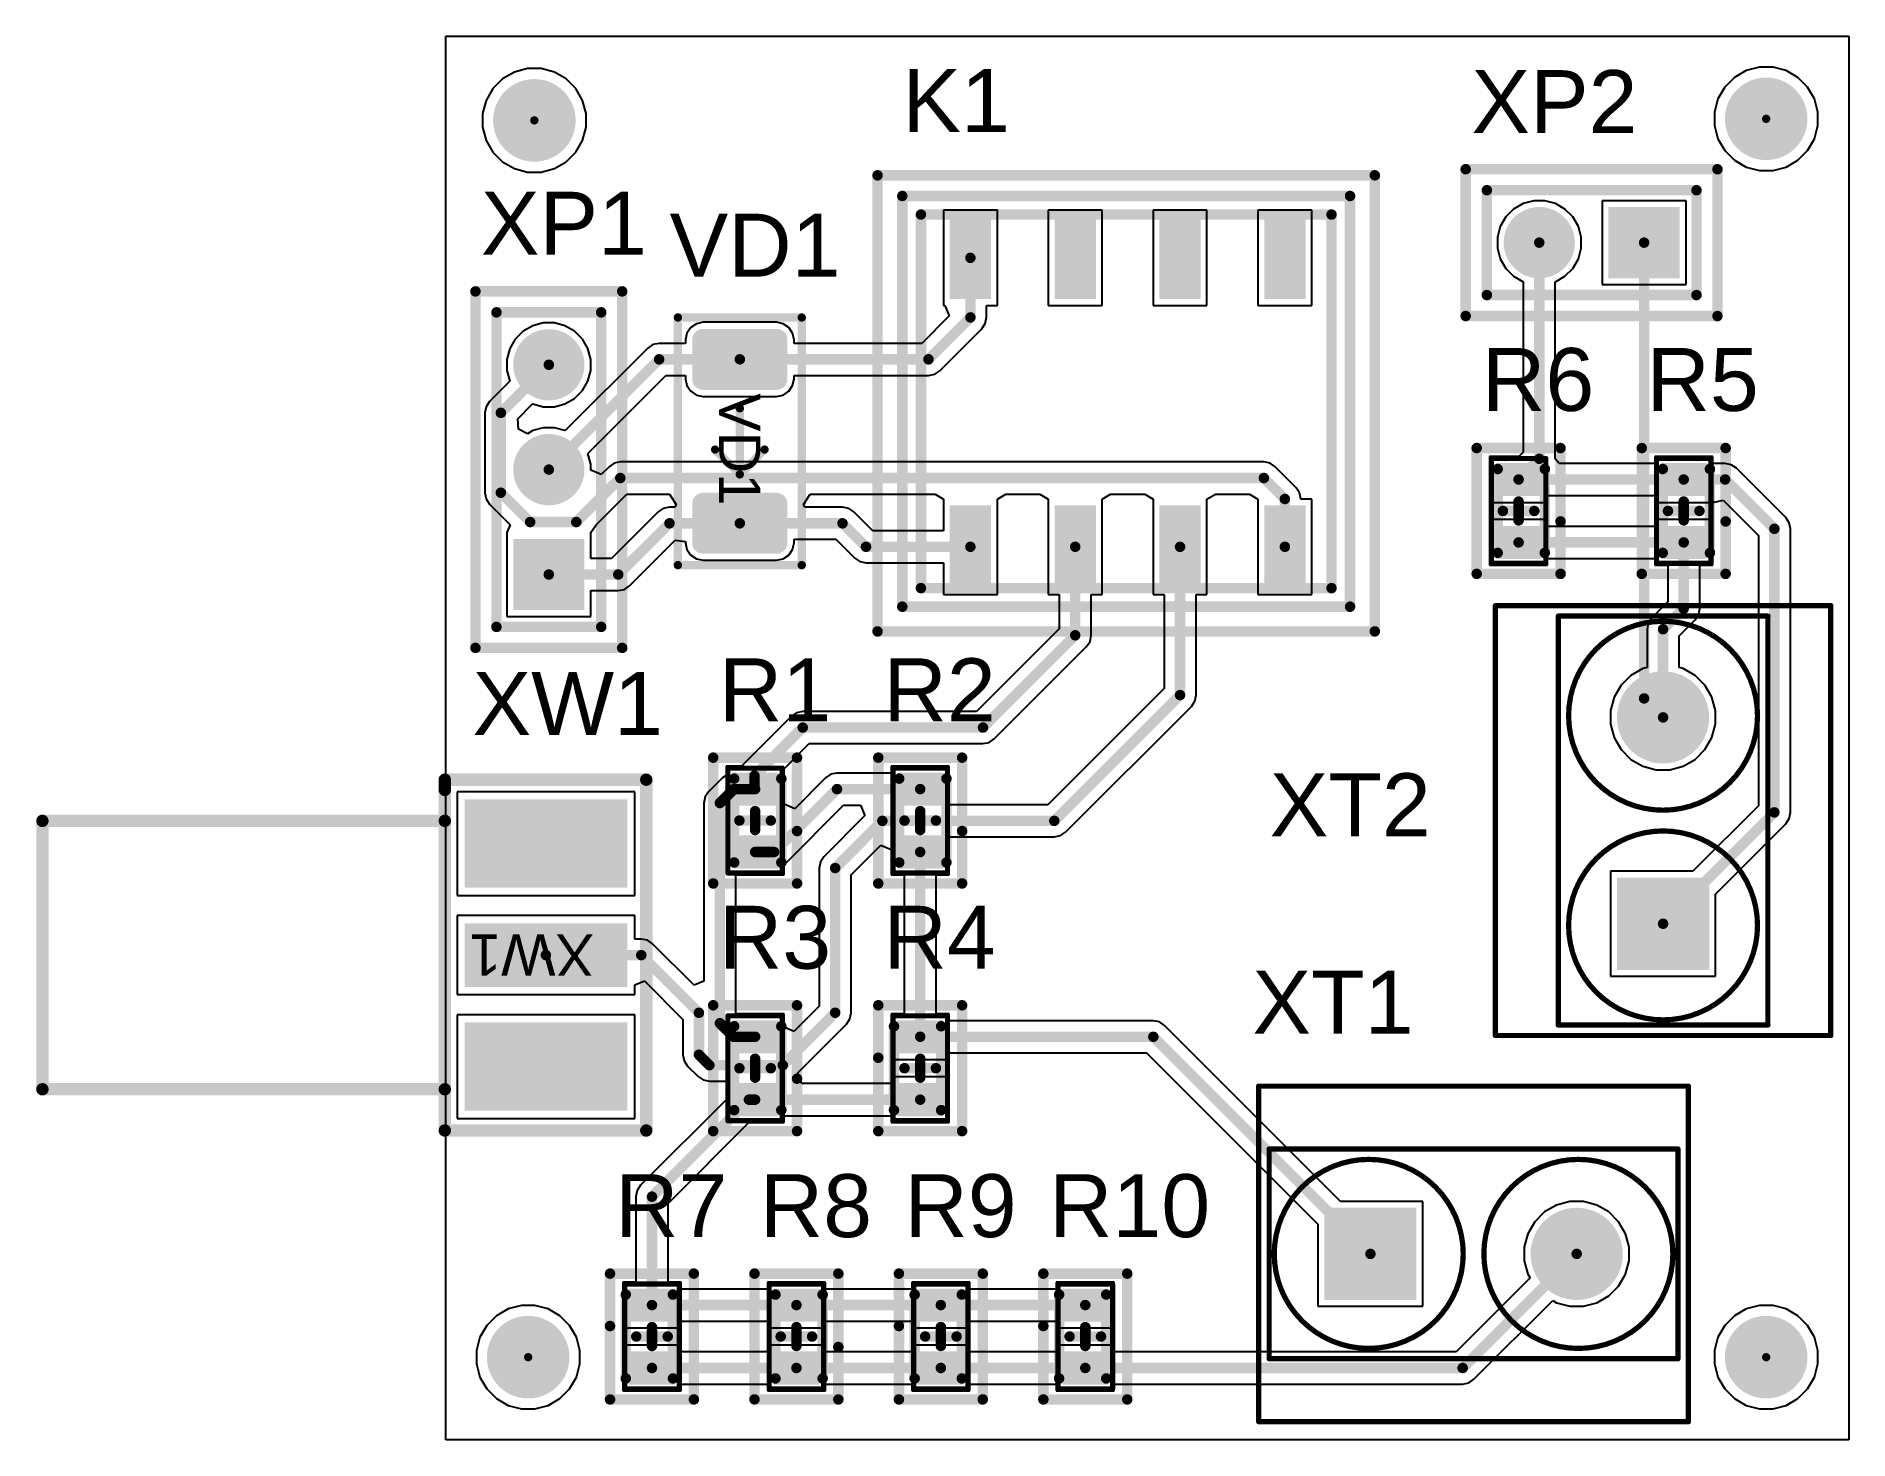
# Model space of a CAD drawing. Header units: inches. Extents: x 2.15 to 3.88, y 2.95 to 4.29.
import ezdxf

# ---------------------------------------------------------------- set-up
doc = ezdxf.new("R2010")
doc.units = ezdxf.units.IN
doc.header["$MEASUREMENT"] = 0
for name, color, linetype in [('Bottom Layer', 5, 'Continuous'), ('Bottom Paste', 16, 'Continuous'), ('Bottom Solder', 6, 'Continuous'), ('Mechanical 1', 6, 'Continuous'), ('Mechanical 13', 56, 'Continuous'), ('Mechanical 15', 56, 'Continuous'), ('Multi-Layer', 9, 'Continuous'), ('Pad Holes', 156, 'Continuous'), ('Top Layer', 1, 'Continuous'), ('Top Overlay', 2, 'Continuous'), ('Top Paste', 8, 'Continuous'), ('Top Solder', 216, 'Continuous')]:
    doc.layers.add(name, color=color, linetype=linetype)
doc.styles.add('Arial', font='', dxfattribs={"height": 0.2})
doc.styles.get('Arial').set_extended_font_data('Arial')

msp = doc.modelspace()

# ---------------------------------------------------------------- texts
at = {"layer": 'Top Overlay', "style": 'Arial'}
for s, p in [('K1', (2.9751, 4.2)), ('XP2', (3.518, 4.199)), ('XP1', (2.573, 4.083)), ('VD1', (2.753, 4.0621)), ('R6', (3.528, 3.934)), ('R5', (3.685, 3.934)), ('XW1', (2.565, 3.625)), ('R1', (2.8, 3.638)), ('R2', (2.957, 3.638)), ('XT2', (3.3255, 3.5284)), ('R3', (2.8, 3.402)), ('R4', (2.957, 3.402)), ('XT1', (3.309, 3.34)), ('R7', (2.701, 3.146)), ('R8', (2.839, 3.146)), ('R9', (2.977, 3.146)), ('R10', (3.115, 3.146))]:
    msp.add_text(s, height=0.06, dxfattribs=at).set_placement(p)

# ---------------------------------------------------------------- blocks, each defined once
blk = doc.blocks.new('H2_5_0_10_5X8_0MM_1')
at = {"layer": 'Bottom Layer'}
blk.add_hatch(color=5, dxfattribs=at).paths.add_polyline_path([(-0.04, 0.1384), (0.04, 0.1384), (0.04, 0.0584), (-0.04, 0.0584)])
h = blk.add_hatch(color=5, dxfattribs=at)
edge = h.paths.add_edge_path()
edge.add_arc((0, -0.0984), 0.04, 0, 360)
at = {"layer": 'Bottom Solder'}
blk.add_hatch(color=6, dxfattribs=at).paths.add_polyline_path([(-0.044, 0.1424), (0.044, 0.1424), (0.044, 0.0544), (-0.044, 0.0544)])
h = blk.add_hatch(color=6, dxfattribs=at)
edge = h.paths.add_edge_path()
edge.add_arc((0, -0.0984), 0.044, 0, 360)
at = {"layer": 'Multi-Layer'}
blk.add_hatch(color=9, dxfattribs=at).paths.add_polyline_path([(-0.04, 0.1384), (0.04, 0.1384), (0.04, 0.0584), (-0.04, 0.0584)])
h = blk.add_hatch(color=9, dxfattribs=at)
edge = h.paths.add_edge_path()
edge.add_arc((0, -0.0984), 0.04, 0, 360)
at = {"layer": 'Pad Holes'}
h = blk.add_hatch(color=7, dxfattribs=at)
edge = h.paths.add_edge_path()
edge.add_arc((0, 0.0984), 0.023, 0, 360)
h = blk.add_hatch(color=7, dxfattribs=at)
edge = h.paths.add_edge_path()
edge.add_arc((0, -0.0984), 0.023, 0, 360)
at = {"layer": 'Top Layer'}
blk.add_hatch(color=1, dxfattribs=at).paths.add_polyline_path([(-0.04, 0.1384), (0.04, 0.1384), (0.04, 0.0584), (-0.04, 0.0584)])
h = blk.add_hatch(color=1, dxfattribs=at)
edge = h.paths.add_edge_path()
edge.add_arc((0, -0.0984), 0.04, 0, 360)
at = {"layer": 'Top Solder'}
blk.add_hatch(color=216, dxfattribs=at).paths.add_polyline_path([(-0.044, 0.1424), (0.044, 0.1424), (0.044, 0.0544), (-0.044, 0.0544)])
h = blk.add_hatch(color=216, dxfattribs=at)
edge = h.paths.add_edge_path()
edge.add_arc((0, -0.0984), 0.044, 0, 360)
at = {"layer": 'Top Overlay'}
for points in [[(-0.16, 0.205, 0.005, 0.005, 0), (-0.16, -0.205, 0.005, 0.005, 0)], [(0.16, 0.205, 0.005, 0.005, 0), (-0.16, 0.205, 0.005, 0.005, 0)], [(-0.1, 0.195, 0.005, 0.005, 0), (-0.1, -0.195, 0.005, 0.005, 0)], [(0.1, 0.195, 0.005, 0.005, 0), (-0.1, 0.195, 0.005, 0.005, 0)], [(0.1, 0.195, 0.005, 0.005, 0), (0.1, -0.195, 0.005, 0.005, 0)], [(0.16, 0.205, 0.005, 0.005, 0), (0.16, -0.205, 0.005, 0.005, 0)], [(0.16, -0.205, 0.005, 0.005, 0), (-0.16, -0.205, 0.005, 0.005, 0)], [(0.1, -0.195, 0.005, 0.005, 0), (-0.1, -0.195, 0.005, 0.005, 0)]]:
    blk.add_lwpolyline(points, format="xyseb", dxfattribs=at)
for points in [[(-0.1613, 0.205, 0.0025, 0.0025, 1), (-0.1588, 0.205, 0.0025, 0.0025, 1)], [(-0.1613, 0.205, 0.0025, 0.0025, 1), (-0.1588, 0.205, 0.0025, 0.0025, 1)], [(-0.1013, 0.195, 0.0025, 0.0025, 1), (-0.0988, 0.195, 0.0025, 0.0025, 1)], [(-0.1013, 0.195, 0.0025, 0.0025, 1), (-0.0988, 0.195, 0.0025, 0.0025, 1)], [(0.0901, 0.1, 0.005, 0.005, 1), (-0.0901, 0.1, 0.005, 0.005, 1)], [(0.0987, 0.195, 0.0025, 0.0025, 1), (0.1012, 0.195, 0.0025, 0.0025, 1)], [(0.0987, 0.195, 0.0025, 0.0025, 1), (0.1012, 0.195, 0.0025, 0.0025, 1)], [(0.1587, 0.205, 0.0025, 0.0025, 1), (0.1612, 0.205, 0.0025, 0.0025, 1)], [(0.1587, 0.205, 0.0025, 0.0025, 1), (0.1612, 0.205, 0.0025, 0.0025, 1)], [(-0.0914, 0.1, 0.0025, 0.0025, 1), (-0.0889, 0.1, 0.0025, 0.0025, 1)], [(0.0889, 0.1, 0.0025, 0.0025, 1), (0.0914, 0.1, 0.0025, 0.0025, 1)], [(0.0901, -0.1, 0.005, 0.005, 1), (-0.0901, -0.1, 0.005, 0.005, 1)], [(-0.0914, -0.1, 0.0025, 0.0025, 1), (-0.0889, -0.1, 0.0025, 0.0025, 1)], [(0.0889, -0.1, 0.0025, 0.0025, 1), (0.0914, -0.1, 0.0025, 0.0025, 1)], [(-0.1613, -0.205, 0.0025, 0.0025, 1), (-0.1588, -0.205, 0.0025, 0.0025, 1)], [(-0.1613, -0.205, 0.0025, 0.0025, 1), (-0.1588, -0.205, 0.0025, 0.0025, 1)], [(-0.1013, -0.195, 0.0025, 0.0025, 1), (-0.0988, -0.195, 0.0025, 0.0025, 1)], [(-0.1013, -0.195, 0.0025, 0.0025, 1), (-0.0988, -0.195, 0.0025, 0.0025, 1)], [(0.0987, -0.195, 0.0025, 0.0025, 1), (0.1012, -0.195, 0.0025, 0.0025, 1)], [(0.0987, -0.195, 0.0025, 0.0025, 1), (0.1012, -0.195, 0.0025, 0.0025, 1)], [(0.1587, -0.205, 0.0025, 0.0025, 1), (0.1612, -0.205, 0.0025, 0.0025, 1)], [(0.1587, -0.205, 0.0025, 0.0025, 1), (0.1612, -0.205, 0.0025, 0.0025, 1)]]:
    blk.add_lwpolyline(points, format="xyseb", close=True, dxfattribs=at)
blk = doc.blocks.new('H2_5_0_10_5X8_0MM_2')
at = {"layer": 'Bottom Layer'}
blk.add_hatch(color=5, dxfattribs=at).paths.add_polyline_path([(-0.04, 0.13843), (0.04, 0.13843), (0.04, 0.05843), (-0.04, 0.05843)])
h = blk.add_hatch(color=5, dxfattribs=at)
edge = h.paths.add_edge_path()
edge.add_arc((0, -0.09843), 0.04, 0, 360)
at = {"layer": 'Bottom Solder'}
blk.add_hatch(color=6, dxfattribs=at).paths.add_polyline_path([(-0.044, 0.14243), (0.044, 0.14243), (0.044, 0.05443), (-0.044, 0.05443)])
h = blk.add_hatch(color=6, dxfattribs=at)
edge = h.paths.add_edge_path()
edge.add_arc((0, -0.09843), 0.044, 0, 360)
at = {"layer": 'Multi-Layer'}
blk.add_hatch(color=9, dxfattribs=at).paths.add_polyline_path([(-0.04, 0.13843), (0.04, 0.13843), (0.04, 0.05843), (-0.04, 0.05843)])
h = blk.add_hatch(color=9, dxfattribs=at)
edge = h.paths.add_edge_path()
edge.add_arc((0, -0.09843), 0.04, 0, 360)
at = {"layer": 'Pad Holes'}
h = blk.add_hatch(color=7, dxfattribs=at)
edge = h.paths.add_edge_path()
edge.add_arc((0, 0.09843), 0.023, 0, 360)
h = blk.add_hatch(color=7, dxfattribs=at)
edge = h.paths.add_edge_path()
edge.add_arc((0, -0.09843), 0.023, 0, 360)
at = {"layer": 'Top Layer'}
blk.add_hatch(color=1, dxfattribs=at).paths.add_polyline_path([(-0.04, 0.13843), (0.04, 0.13843), (0.04, 0.05843), (-0.04, 0.05843)])
h = blk.add_hatch(color=1, dxfattribs=at)
edge = h.paths.add_edge_path()
edge.add_arc((0, -0.09843), 0.04, 0, 360)
at = {"layer": 'Top Solder'}
blk.add_hatch(color=216, dxfattribs=at).paths.add_polyline_path([(-0.044, 0.14243), (0.044, 0.14243), (0.044, 0.05443), (-0.044, 0.05443)])
h = blk.add_hatch(color=216, dxfattribs=at)
edge = h.paths.add_edge_path()
edge.add_arc((0, -0.09843), 0.044, 0, 360)
at = {"layer": 'Top Overlay'}
for points in [[(-0.16, 0.205, 0.005, 0.005, 0), (-0.16, -0.205, 0.005, 0.005, 0)], [(-0.16, 0.205, 0.005, 0.005, 0), (0.16, 0.205, 0.005, 0.005, 0)], [(-0.1, 0.195, 0.005, 0.005, 0), (-0.1, -0.195, 0.005, 0.005, 0)], [(-0.1, 0.195, 0.005, 0.005, 0), (0.1, 0.195, 0.005, 0.005, 0)], [(0.1, 0.195, 0.005, 0.005, 0), (0.1, -0.195, 0.005, 0.005, 0)], [(0.16, 0.205, 0.005, 0.005, 0), (0.16, -0.205, 0.005, 0.005, 0)], [(-0.16, -0.205, 0.005, 0.005, 0), (0.16, -0.205, 0.005, 0.005, 0)], [(-0.1, -0.195, 0.005, 0.005, 0), (0.1, -0.195, 0.005, 0.005, 0)]]:
    blk.add_lwpolyline(points, format="xyseb", dxfattribs=at)
for points in [[(-0.16125, 0.205, 0.0025, 0.0025, 1), (-0.15875, 0.205, 0.0025, 0.0025, 1)], [(-0.16125, 0.205, 0.0025, 0.0025, 1), (-0.15875, 0.205, 0.0025, 0.0025, 1)], [(-0.10125, 0.195, 0.0025, 0.0025, 1), (-0.09875, 0.195, 0.0025, 0.0025, 1)], [(-0.10125, 0.195, 0.0025, 0.0025, 1), (-0.09875, 0.195, 0.0025, 0.0025, 1)], [(0.09014, 0.1, 0.005, 0.005, 1), (-0.09014, 0.1, 0.005, 0.005, 1)], [(0.09875, 0.195, 0.0025, 0.0025, 1), (0.10125, 0.195, 0.0025, 0.0025, 1)], [(0.09875, 0.195, 0.0025, 0.0025, 1), (0.10125, 0.195, 0.0025, 0.0025, 1)], [(0.15875, 0.205, 0.0025, 0.0025, 1), (0.16125, 0.205, 0.0025, 0.0025, 1)], [(0.15875, 0.205, 0.0025, 0.0025, 1), (0.16125, 0.205, 0.0025, 0.0025, 1)], [(-0.09139, 0.1, 0.0025, 0.0025, 1), (-0.08889, 0.1, 0.0025, 0.0025, 1)], [(0.08889, 0.1, 0.0025, 0.0025, 1), (0.09139, 0.1, 0.0025, 0.0025, 1)], [(0.09014, -0.1, 0.005, 0.005, 1), (-0.09014, -0.1, 0.005, 0.005, 1)], [(-0.09139, -0.1, 0.0025, 0.0025, 1), (-0.08889, -0.1, 0.0025, 0.0025, 1)], [(0.08889, -0.1, 0.0025, 0.0025, 1), (0.09139, -0.1, 0.0025, 0.0025, 1)], [(-0.16125, -0.205, 0.0025, 0.0025, 1), (-0.15875, -0.205, 0.0025, 0.0025, 1)], [(-0.16125, -0.205, 0.0025, 0.0025, 1), (-0.15875, -0.205, 0.0025, 0.0025, 1)], [(-0.10125, -0.195, 0.0025, 0.0025, 1), (-0.09875, -0.195, 0.0025, 0.0025, 1)], [(-0.10125, -0.195, 0.0025, 0.0025, 1), (-0.09875, -0.195, 0.0025, 0.0025, 1)], [(0.09875, -0.195, 0.0025, 0.0025, 1), (0.10125, -0.195, 0.0025, 0.0025, 1)], [(0.09875, -0.195, 0.0025, 0.0025, 1), (0.10125, -0.195, 0.0025, 0.0025, 1)], [(0.15875, -0.205, 0.0025, 0.0025, 1), (0.16125, -0.205, 0.0025, 0.0025, 1)], [(0.15875, -0.205, 0.0025, 0.0025, 1), (0.16125, -0.205, 0.0025, 0.0025, 1)]]:
    blk.add_lwpolyline(points, format="xyseb", close=True, dxfattribs=at)
blk = doc.blocks.new('PLS_1_3_3')
at = {"layer": 'Bottom Layer'}
blk.add_hatch(color=5, dxfattribs=at).paths.add_polyline_path([(-0.03, 0.03), (0.03, 0.03), (0.03, -0.03), (-0.03, -0.03)])
h = blk.add_hatch(color=5, dxfattribs=at)
edge = h.paths.add_edge_path()
edge.add_arc((0.1, 0), 0.03, 0, 360)
h = blk.add_hatch(color=5, dxfattribs=at)
edge = h.paths.add_edge_path()
edge.add_arc((0.2, 0), 0.03, 0, 360)
at = {"layer": 'Bottom Solder'}
blk.add_hatch(color=6, dxfattribs=at).paths.add_polyline_path([(-0.034, 0.034), (0.034, 0.034), (0.034, -0.034), (-0.034, -0.034)])
h = blk.add_hatch(color=6, dxfattribs=at)
edge = h.paths.add_edge_path()
edge.add_arc((0.1, 0), 0.034, 0, 360)
h = blk.add_hatch(color=6, dxfattribs=at)
edge = h.paths.add_edge_path()
edge.add_arc((0.2, 0), 0.034, 0, 360)
at = {"layer": 'Multi-Layer'}
blk.add_hatch(color=9, dxfattribs=at).paths.add_polyline_path([(-0.03, 0.03), (0.03, 0.03), (0.03, -0.03), (-0.03, -0.03)])
h = blk.add_hatch(color=9, dxfattribs=at)
edge = h.paths.add_edge_path()
edge.add_arc((0.1, 0), 0.03, 0, 360)
h = blk.add_hatch(color=9, dxfattribs=at)
edge = h.paths.add_edge_path()
edge.add_arc((0.2, 0), 0.03, 0, 360)
at = {"layer": 'Pad Holes'}
h = blk.add_hatch(color=7, dxfattribs=at)
edge = h.paths.add_edge_path()
edge.add_arc((0, 0), 0.0197, 0, 360)
h = blk.add_hatch(color=7, dxfattribs=at)
edge = h.paths.add_edge_path()
edge.add_arc((0.1, 0), 0.0197, 0, 360)
h = blk.add_hatch(color=7, dxfattribs=at)
edge = h.paths.add_edge_path()
edge.add_arc((0.2, 0), 0.0197, 0, 360)
at = {"layer": 'Top Layer'}
blk.add_hatch(color=1, dxfattribs=at).paths.add_polyline_path([(-0.03, 0.03), (0.03, 0.03), (0.03, -0.03), (-0.03, -0.03)])
h = blk.add_hatch(color=1, dxfattribs=at)
edge = h.paths.add_edge_path()
edge.add_arc((0.1, 0), 0.03, 0, 360)
h = blk.add_hatch(color=1, dxfattribs=at)
edge = h.paths.add_edge_path()
edge.add_arc((0.2, 0), 0.03, 0, 360)
at = {"layer": 'Top Solder'}
blk.add_hatch(color=216, dxfattribs=at).paths.add_polyline_path([(-0.034, 0.034), (0.034, 0.034), (0.034, -0.034), (-0.034, -0.034)])
h = blk.add_hatch(color=216, dxfattribs=at)
edge = h.paths.add_edge_path()
edge.add_arc((0.1, 0), 0.034, 0, 360)
h = blk.add_hatch(color=216, dxfattribs=at)
edge = h.paths.add_edge_path()
edge.add_arc((0.2, 0), 0.034, 0, 360)
at = {"layer": 'Mechanical 13'}
for points in [[(-0.05, 0.05, 0.01, 0.01, 0), (-0.05, -0.05, 0.01, 0.01, 0)], [(-0.05, 0.05, 0.01, 0.01, 0), (0.25, 0.05, 0.01, 0.01, 0)], [(0.25, 0.05, 0.01, 0.01, 0), (0.25, -0.05, 0.01, 0.01, 0)], [(-0.05, -0.05, 0.01, 0.01, 0), (0.25, -0.05, 0.01, 0.01, 0)]]:
    blk.add_lwpolyline(points, format="xyseb", dxfattribs=at)
for points in [[(-0.0525, 0.05, 0.005, 0.005, 1), (-0.0475, 0.05, 0.005, 0.005, 1)], [(-0.0525, 0.05, 0.005, 0.005, 1), (-0.0475, 0.05, 0.005, 0.005, 1)], [(0.2475, 0.05, 0.005, 0.005, 1), (0.2525, 0.05, 0.005, 0.005, 1)], [(0.2475, 0.05, 0.005, 0.005, 1), (0.2525, 0.05, 0.005, 0.005, 1)], [(-0.0525, -0.05, 0.005, 0.005, 1), (-0.0475, -0.05, 0.005, 0.005, 1)], [(-0.0525, -0.05, 0.005, 0.005, 1), (-0.0475, -0.05, 0.005, 0.005, 1)], [(0.2475, -0.05, 0.005, 0.005, 1), (0.2525, -0.05, 0.005, 0.005, 1)], [(0.2475, -0.05, 0.005, 0.005, 1), (0.2525, -0.05, 0.005, 0.005, 1)]]:
    blk.add_lwpolyline(points, format="xyseb", close=True, dxfattribs=at)
at = {"layer": 'Mechanical 15'}
for points in [[(-0.07, 0.07, 0.01, 0.01, 0), (-0.07, -0.07, 0.01, 0.01, 0)], [(-0.07, 0.07, 0.01, 0.01, 0), (0.27, 0.07, 0.01, 0.01, 0)], [(0.27, 0.07, 0.01, 0.01, 0), (0.27, -0.07, 0.01, 0.01, 0)], [(-0.07, -0.07, 0.01, 0.01, 0), (0.27, -0.07, 0.01, 0.01, 0)]]:
    blk.add_lwpolyline(points, format="xyseb", dxfattribs=at)
for points in [[(-0.0725, 0.07, 0.005, 0.005, 1), (-0.0675, 0.07, 0.005, 0.005, 1)], [(-0.0725, 0.07, 0.005, 0.005, 1), (-0.0675, 0.07, 0.005, 0.005, 1)], [(0.2675, 0.07, 0.005, 0.005, 1), (0.2725, 0.07, 0.005, 0.005, 1)], [(0.2675, 0.07, 0.005, 0.005, 1), (0.2725, 0.07, 0.005, 0.005, 1)], [(-0.0725, -0.07, 0.005, 0.005, 1), (-0.0675, -0.07, 0.005, 0.005, 1)], [(-0.0725, -0.07, 0.005, 0.005, 1), (-0.0675, -0.07, 0.005, 0.005, 1)], [(0.2675, -0.07, 0.005, 0.005, 1), (0.2725, -0.07, 0.005, 0.005, 1)], [(0.2675, -0.07, 0.005, 0.005, 1), (0.2725, -0.07, 0.005, 0.005, 1)]]:
    blk.add_lwpolyline(points, format="xyseb", close=True, dxfattribs=at)
at = {"layer": 'Top Overlay'}
for points in [[(-0.07, 0.07, 0.01, 0.01, 0), (-0.07, -0.07, 0.01, 0.01, 0)], [(-0.07, 0.07, 0.01, 0.01, 0), (0.27, 0.07, 0.01, 0.01, 0)], [(0.27, 0.07, 0.01, 0.01, 0), (0.27, -0.07, 0.01, 0.01, 0)], [(-0.07, -0.07, 0.01, 0.01, 0), (0.27, -0.07, 0.01, 0.01, 0)]]:
    blk.add_lwpolyline(points, format="xyseb", dxfattribs=at)
for points in [[(-0.0725, 0.07, 0.005, 0.005, 1), (-0.0675, 0.07, 0.005, 0.005, 1)], [(-0.0725, 0.07, 0.005, 0.005, 1), (-0.0675, 0.07, 0.005, 0.005, 1)], [(0.2675, 0.07, 0.005, 0.005, 1), (0.2725, 0.07, 0.005, 0.005, 1)], [(0.2675, 0.07, 0.005, 0.005, 1), (0.2725, 0.07, 0.005, 0.005, 1)], [(-0.0725, -0.07, 0.005, 0.005, 1), (-0.0675, -0.07, 0.005, 0.005, 1)], [(-0.0725, -0.07, 0.005, 0.005, 1), (-0.0675, -0.07, 0.005, 0.005, 1)], [(0.2675, -0.07, 0.005, 0.005, 1), (0.2725, -0.07, 0.005, 0.005, 1)], [(0.2675, -0.07, 0.005, 0.005, 1), (0.2725, -0.07, 0.005, 0.005, 1)]]:
    blk.add_lwpolyline(points, format="xyseb", close=True, dxfattribs=at)
blk = doc.blocks.new('CON_SMA_EDGE_S_4')
at = {"layer": 'Bottom Layer'}
for points in [[(-0.0748, 0.0669), (-0.0748, 0.1457), (0.0748, 0.1457), (0.0748, 0.0669)], [(-0.0748, -0.1457), (-0.0748, -0.0669), (0.0748, -0.0669), (0.0748, -0.1457)]]:
    blk.add_hatch(color=5, dxfattribs=at).paths.add_polyline_path(points)
at = {"layer": 'Bottom Paste'}
for points in [[(-0.0748, 0.0669), (-0.0748, 0.1457), (0.0748, 0.1457), (0.0748, 0.0669)], [(-0.0748, -0.1457), (-0.0748, -0.0669), (0.0748, -0.0669), (0.0748, -0.1457)]]:
    blk.add_hatch(color=16, dxfattribs=at).paths.add_polyline_path(points)
at = {"layer": 'Bottom Solder'}
for points in [[(-0.0776, 0.0642), (-0.0776, 0.1484), (0.0776, 0.1484), (0.0776, 0.0642)], [(-0.0776, -0.1484), (-0.0776, -0.0642), (0.0776, -0.0642), (0.0776, -0.1484)]]:
    blk.add_hatch(color=6, dxfattribs=at).paths.add_polyline_path(points)
at = {"layer": 'Top Layer'}
for points in [[(-0.0748, 0.0669), (-0.0748, 0.1457), (0.0748, 0.1457), (0.0748, 0.0669)], [(-0.0748, -0.0276), (-0.0748, 0.0276), (0.0748, 0.0276), (0.0748, -0.0276)], [(-0.0748, -0.1457), (-0.0748, -0.0669), (0.0748, -0.0669), (0.0748, -0.1457)]]:
    blk.add_hatch(color=1, dxfattribs=at).paths.add_polyline_path(points)
at = {"layer": 'Top Paste'}
for points in [[(-0.0748, 0.0669), (-0.0748, 0.1457), (0.0748, 0.1457), (0.0748, 0.0669)], [(-0.0748, -0.0276), (-0.0748, 0.0276), (0.0748, 0.0276), (0.0748, -0.0276)], [(-0.0748, -0.1457), (-0.0748, -0.0669), (0.0748, -0.0669), (0.0748, -0.1457)]]:
    blk.add_hatch(color=8, dxfattribs=at).paths.add_polyline_path(points)
at = {"layer": 'Top Solder'}
for points in [[(-0.0776, 0.0642), (-0.0776, 0.1484), (0.0776, 0.1484), (0.0776, 0.0642)], [(-0.0776, -0.0303), (-0.0776, 0.0303), (0.0776, 0.0303), (0.0776, -0.0303)], [(-0.0776, -0.1484), (-0.0776, -0.0642), (0.0776, -0.0642), (0.0776, -0.1484)]]:
    blk.add_hatch(color=216, dxfattribs=at).paths.add_polyline_path(points)
at = {"layer": 'Mechanical 13'}
for points in [[(-0.0958, 0.1673, 0.0118, 0.0118, 0), (-0.0958, -0.1673, 0.0118, 0.0118, 0)], [(0.0965, 0.1673, 0.0118, 0.0118, 0), (-0.0958, 0.1673, 0.0118, 0.0118, 0)], [(0.0965, 0.1673, 0.0118, 0.0118, 0), (0.0965, -0.1575, 0.0118, 0.0118, 0)], [(0.4803, 0.128, 0.0118, 0.0118, 0), (0.0965, 0.128, 0.0118, 0.0118, 0)], [(0.4803, 0.128, 0.0118, 0.0118, 0), (0.4803, -0.128, 0.0118, 0.0118, 0)], [(0.4803, -0.128, 0.0118, 0.0118, 0), (0.0965, -0.128, 0.0118, 0.0118, 0)], [(0.0965, -0.1575, 0.0118, 0.0118, 0), (0.0965, -0.1673, 0.0118, 0.0118, 0)], [(0.0965, -0.1673, 0.0118, 0.0118, 0), (-0.0958, -0.1673, 0.0118, 0.0118, 0)]]:
    blk.add_lwpolyline(points, format="xyseb", dxfattribs=at)
for points in [[(-0.0987, 0.1673, 0.00591, 0.00591, 1), (-0.0928, 0.1673, 0.00591, 0.00591, 1)], [(-0.0987, 0.1673, 0.00591, 0.00591, 1), (-0.0928, 0.1673, 0.00591, 0.00591, 1)], [(0.0935, 0.1673, 0.00591, 0.00591, 1), (0.0994, 0.1673, 0.00591, 0.00591, 1)], [(0.0935, 0.1673, 0.00591, 0.00591, 1), (0.0994, 0.1673, 0.00591, 0.00591, 1)], [(0.0935, 0.128, 0.00591, 0.00591, 1), (0.0994, 0.128, 0.00591, 0.00591, 1)], [(0.4774, 0.128, 0.00591, 0.00591, 1), (0.4833, 0.128, 0.00591, 0.00591, 1)], [(0.4774, 0.128, 0.00591, 0.00591, 1), (0.4833, 0.128, 0.00591, 0.00591, 1)], [(0.0935, -0.128, 0.00591, 0.00591, 1), (0.0994, -0.128, 0.00591, 0.00591, 1)], [(0.4774, -0.128, 0.00591, 0.00591, 1), (0.4833, -0.128, 0.00591, 0.00591, 1)], [(0.4774, -0.128, 0.00591, 0.00591, 1), (0.4833, -0.128, 0.00591, 0.00591, 1)], [(0.0935, -0.1575, 0.00591, 0.00591, 1), (0.0994, -0.1575, 0.00591, 0.00591, 1)], [(0.0935, -0.1575, 0.00591, 0.00591, 1), (0.0994, -0.1575, 0.00591, 0.00591, 1)], [(-0.0987, -0.1673, 0.00591, 0.00591, 1), (-0.0928, -0.1673, 0.00591, 0.00591, 1)], [(-0.0987, -0.1673, 0.00591, 0.00591, 1), (-0.0928, -0.1673, 0.00591, 0.00591, 1)], [(0.0935, -0.1673, 0.00591, 0.00591, 1), (0.0994, -0.1673, 0.00591, 0.00591, 1)], [(0.0935, -0.1673, 0.00591, 0.00591, 1), (0.0994, -0.1673, 0.00591, 0.00591, 1)]]:
    blk.add_lwpolyline(points, format="xyseb", close=True, dxfattribs=at)
at = {"layer": 'Mechanical 13', "style": 'Arial'}
blk.add_text('XW1', height=0.03937, dxfattribs=at).set_placement((-0.0459, -0.0197))
blk = doc.blocks.new('PLS_1_2_5')
at = {"layer": 'Bottom Layer'}
blk.add_hatch(color=5, dxfattribs=at).paths.add_polyline_path([(-0.03, 0.03), (0.03, 0.03), (0.03, -0.03), (-0.03, -0.03)])
h = blk.add_hatch(color=5, dxfattribs=at)
edge = h.paths.add_edge_path()
edge.add_arc((0.1, 0), 0.03, 0, 360)
at = {"layer": 'Bottom Solder'}
blk.add_hatch(color=6, dxfattribs=at).paths.add_polyline_path([(-0.034, 0.034), (0.034, 0.034), (0.034, -0.034), (-0.034, -0.034)])
h = blk.add_hatch(color=6, dxfattribs=at)
edge = h.paths.add_edge_path()
edge.add_arc((0.1, 0), 0.034, 0, 360)
at = {"layer": 'Multi-Layer'}
blk.add_hatch(color=9, dxfattribs=at).paths.add_polyline_path([(-0.03, 0.03), (0.03, 0.03), (0.03, -0.03), (-0.03, -0.03)])
h = blk.add_hatch(color=9, dxfattribs=at)
edge = h.paths.add_edge_path()
edge.add_arc((0.1, 0), 0.03, 0, 360)
at = {"layer": 'Pad Holes'}
h = blk.add_hatch(color=7, dxfattribs=at)
edge = h.paths.add_edge_path()
edge.add_arc((0, 0), 0.0197, 0, 360)
h = blk.add_hatch(color=7, dxfattribs=at)
edge = h.paths.add_edge_path()
edge.add_arc((0.1, 0), 0.0197, 0, 360)
at = {"layer": 'Top Layer'}
blk.add_hatch(color=1, dxfattribs=at).paths.add_polyline_path([(-0.03, 0.03), (0.03, 0.03), (0.03, -0.03), (-0.03, -0.03)])
h = blk.add_hatch(color=1, dxfattribs=at)
edge = h.paths.add_edge_path()
edge.add_arc((0.1, 0), 0.03, 0, 360)
at = {"layer": 'Top Solder'}
blk.add_hatch(color=216, dxfattribs=at).paths.add_polyline_path([(-0.034, 0.034), (0.034, 0.034), (0.034, -0.034), (-0.034, -0.034)])
h = blk.add_hatch(color=216, dxfattribs=at)
edge = h.paths.add_edge_path()
edge.add_arc((0.1, 0), 0.034, 0, 360)
at = {"layer": 'Mechanical 13'}
for points in [[(-0.05, 0.05, 0.01, 0.01, 0), (-0.05, -0.05, 0.01, 0.01, 0)], [(0.15, 0.05, 0.01, 0.01, 0), (-0.05, 0.05, 0.01, 0.01, 0)], [(0.15, 0.05, 0.01, 0.01, 0), (0.15, -0.05, 0.01, 0.01, 0)], [(0.15, -0.05, 0.01, 0.01, 0), (-0.05, -0.05, 0.01, 0.01, 0)]]:
    blk.add_lwpolyline(points, format="xyseb", dxfattribs=at)
for points in [[(-0.0525, 0.05, 0.005, 0.005, 1), (-0.0475, 0.05, 0.005, 0.005, 1)], [(-0.0525, 0.05, 0.005, 0.005, 1), (-0.0475, 0.05, 0.005, 0.005, 1)], [(0.1475, 0.05, 0.005, 0.005, 1), (0.1525, 0.05, 0.005, 0.005, 1)], [(0.1475, 0.05, 0.005, 0.005, 1), (0.1525, 0.05, 0.005, 0.005, 1)], [(-0.0525, -0.05, 0.005, 0.005, 1), (-0.0475, -0.05, 0.005, 0.005, 1)], [(-0.0525, -0.05, 0.005, 0.005, 1), (-0.0475, -0.05, 0.005, 0.005, 1)], [(0.1475, -0.05, 0.005, 0.005, 1), (0.1525, -0.05, 0.005, 0.005, 1)], [(0.1475, -0.05, 0.005, 0.005, 1), (0.1525, -0.05, 0.005, 0.005, 1)]]:
    blk.add_lwpolyline(points, format="xyseb", close=True, dxfattribs=at)
at = {"layer": 'Mechanical 15'}
for points in [[(-0.07, 0.07, 0.01, 0.01, 0), (-0.07, -0.07, 0.01, 0.01, 0)], [(0.1702, 0.07, 0.01, 0.01, 0), (-0.07, 0.07, 0.01, 0.01, 0)], [(0.1702, 0.07, 0.01, 0.01, 0), (0.1702, -0.07, 0.01, 0.01, 0)], [(0.1702, -0.07, 0.01, 0.01, 0), (-0.07, -0.07, 0.01, 0.01, 0)]]:
    blk.add_lwpolyline(points, format="xyseb", dxfattribs=at)
for points in [[(-0.0725, 0.07, 0.005, 0.005, 1), (-0.0675, 0.07, 0.005, 0.005, 1)], [(-0.0725, 0.07, 0.005, 0.005, 1), (-0.0675, 0.07, 0.005, 0.005, 1)], [(0.1677, 0.07, 0.005, 0.005, 1), (0.1727, 0.07, 0.005, 0.005, 1)], [(0.1677, 0.07, 0.005, 0.005, 1), (0.1727, 0.07, 0.005, 0.005, 1)], [(-0.0725, -0.07, 0.005, 0.005, 1), (-0.0675, -0.07, 0.005, 0.005, 1)], [(-0.0725, -0.07, 0.005, 0.005, 1), (-0.0675, -0.07, 0.005, 0.005, 1)], [(0.1677, -0.07, 0.005, 0.005, 1), (0.1727, -0.07, 0.005, 0.005, 1)], [(0.1677, -0.07, 0.005, 0.005, 1), (0.1727, -0.07, 0.005, 0.005, 1)]]:
    blk.add_lwpolyline(points, format="xyseb", close=True, dxfattribs=at)
at = {"layer": 'Top Overlay'}
for points in [[(-0.07, 0.07, 0.01, 0.01, 0), (-0.07, -0.07, 0.01, 0.01, 0)], [(0.1702, 0.07, 0.01, 0.01, 0), (-0.07, 0.07, 0.01, 0.01, 0)], [(0.1702, 0.07, 0.01, 0.01, 0), (0.1702, -0.07, 0.01, 0.01, 0)], [(0.1702, -0.07, 0.01, 0.01, 0), (-0.07, -0.07, 0.01, 0.01, 0)]]:
    blk.add_lwpolyline(points, format="xyseb", dxfattribs=at)
for points in [[(-0.0725, 0.07, 0.005, 0.005, 1), (-0.0675, 0.07, 0.005, 0.005, 1)], [(-0.0725, 0.07, 0.005, 0.005, 1), (-0.0675, 0.07, 0.005, 0.005, 1)], [(0.1677, 0.07, 0.005, 0.005, 1), (0.1727, 0.07, 0.005, 0.005, 1)], [(0.1677, 0.07, 0.005, 0.005, 1), (0.1727, 0.07, 0.005, 0.005, 1)], [(-0.0725, -0.07, 0.005, 0.005, 1), (-0.0675, -0.07, 0.005, 0.005, 1)], [(-0.0725, -0.07, 0.005, 0.005, 1), (-0.0675, -0.07, 0.005, 0.005, 1)], [(0.1677, -0.07, 0.005, 0.005, 1), (0.1727, -0.07, 0.005, 0.005, 1)], [(0.1677, -0.07, 0.005, 0.005, 1), (0.1727, -0.07, 0.005, 0.005, 1)]]:
    blk.add_lwpolyline(points, format="xyseb", close=True, dxfattribs=at)
blk = doc.blocks.new('DO_214AC_2__SMA__6')
at = {"layer": 'Top Layer'}
h = blk.add_hatch(color=1, dxfattribs=at)
edge = h.paths.add_edge_path()
edge.add_arc((-0.0969, 0.0351), 0.00625, 90, 180)
edge.add_line((-0.1032, 0.0351), (-0.1032, -0.0351))
edge.add_arc((-0.0969, -0.0351), 0.00625, 180, 270)
edge.add_line((-0.0969, -0.0413), (-0.0594, -0.0413))
edge.add_arc((-0.0594, -0.0351), 0.00625, 270, 360)
edge.add_line((-0.0532, -0.0351), (-0.0532, 0.0351))
edge.add_arc((-0.0594, 0.0351), 0.00625, 0, 90)
edge.add_line((-0.0594, 0.0413), (-0.0969, 0.0413))
h = blk.add_hatch(color=1, dxfattribs=at)
edge = h.paths.add_edge_path()
edge.add_arc((0.0594, 0.0351), 0.00625, 90, 180)
edge.add_line((0.0532, 0.0351), (0.0532, -0.0351))
edge.add_arc((0.0594, -0.0351), 0.00625, 180, 270)
edge.add_line((0.0594, -0.0413), (0.0969, -0.0413))
edge.add_arc((0.0969, -0.0351), 0.00625, 270, 360)
edge.add_line((0.1032, -0.0351), (0.1032, 0.0351))
edge.add_arc((0.0969, 0.0351), 0.00625, 0, 90)
edge.add_line((0.0969, 0.0413), (0.0594, 0.0413))
at = {"layer": 'Top Paste'}
h = blk.add_hatch(color=8, dxfattribs=at)
edge = h.paths.add_edge_path()
edge.add_arc((-0.0969, 0.0351), 0.00625, 90, 180)
edge.add_line((-0.1032, 0.0351), (-0.1032, -0.0351))
edge.add_arc((-0.0969, -0.0351), 0.00625, 180, 270)
edge.add_line((-0.0969, -0.0413), (-0.0594, -0.0413))
edge.add_arc((-0.0594, -0.0351), 0.00625, 270, 360)
edge.add_line((-0.0532, -0.0351), (-0.0532, 0.0351))
edge.add_arc((-0.0594, 0.0351), 0.00625, 0, 90)
edge.add_line((-0.0594, 0.0413), (-0.0969, 0.0413))
h = blk.add_hatch(color=8, dxfattribs=at)
edge = h.paths.add_edge_path()
edge.add_arc((0.0594, 0.0351), 0.00625, 90, 180)
edge.add_line((0.0532, 0.0351), (0.0532, -0.0351))
edge.add_arc((0.0594, -0.0351), 0.00625, 180, 270)
edge.add_line((0.0594, -0.0413), (0.0969, -0.0413))
edge.add_arc((0.0969, -0.0351), 0.00625, 270, 360)
edge.add_line((0.1032, -0.0351), (0.1032, 0.0351))
edge.add_arc((0.0969, 0.0351), 0.00625, 0, 90)
edge.add_line((0.0969, 0.0413), (0.0594, 0.0413))
at = {"layer": 'Top Solder'}
h = blk.add_hatch(color=216, dxfattribs=at)
edge = h.paths.add_edge_path()
edge.add_arc((-0.0969, 0.0351), 0.0103, 90, 180)
edge.add_line((-0.1071, 0.0351), (-0.1071, -0.0351))
edge.add_arc((-0.0969, -0.0351), 0.0103, 180, 270)
edge.add_line((-0.0969, -0.0453), (-0.0594, -0.0453))
edge.add_arc((-0.0594, -0.0351), 0.0103, 270, 360)
edge.add_line((-0.0491, -0.0351), (-0.0491, 0.0351))
edge.add_arc((-0.0594, 0.0351), 0.0103, 0, 90)
edge.add_line((-0.0594, 0.0453), (-0.0969, 0.0453))
h = blk.add_hatch(color=216, dxfattribs=at)
edge = h.paths.add_edge_path()
edge.add_arc((0.0594, 0.0351), 0.0103, 90, 180)
edge.add_line((0.0491, 0.0351), (0.0491, -0.0351))
edge.add_arc((0.0594, -0.0351), 0.0103, 180, 270)
edge.add_line((0.0594, -0.0453), (0.0969, -0.0453))
edge.add_arc((0.0969, -0.0351), 0.0103, 270, 360)
edge.add_line((0.1071, -0.0351), (0.1071, 0.0351))
edge.add_arc((0.0969, 0.0351), 0.0103, 0, 90)
edge.add_line((0.0969, 0.0453), (0.0594, 0.0453))
at = {"layer": 'Top Overlay'}
for points in [[(0.1181, 0.0591, 0.00787, 0.00787, 0), (-0.1181, 0.0591, 0.00787, 0.00787, 0)], [(-0.1181, -0.0591, 0.00787, 0.00787, 0), (-0.1181, 0.0591, 0.00787, 0.00787, 0)], [(0.1181, -0.0591, 0.00787, 0.00787, 0), (0.1181, 0.0591, 0.00787, 0.00787, 0)], [(0.0315, 0, 0.00787, 0.00787, 0), (0.0079, 0.0236, 0.00787, 0.00787, 0)], [(0.0315, 0, 0.00787, 0.00787, 0), (-0.0315, 0, 0.00787, 0.00787, 0)], [(0.0079, -0.0236, 0.00787, 0.00787, 0), (0.0315, 0, 0.00787, 0.00787, 0)], [(0.1181, -0.0591, 0.00787, 0.00787, 0), (-0.1181, -0.0591, 0.00787, 0.00787, 0)]]:
    blk.add_lwpolyline(points, format="xyseb", dxfattribs=at)
for points in [[(-0.1201, 0.0591, 0.00394, 0.00394, 1), (-0.1161, 0.0591, 0.00394, 0.00394, 1)], [(-0.1201, 0.0591, 0.00394, 0.00394, 1), (-0.1161, 0.0591, 0.00394, 0.00394, 1)], [(0.1161, 0.0591, 0.00394, 0.00394, 1), (0.1201, 0.0591, 0.00394, 0.00394, 1)], [(0.1161, 0.0591, 0.00394, 0.00394, 1), (0.1201, 0.0591, 0.00394, 0.00394, 1)], [(0.0059, 0.0236, 0.00394, 0.00394, 1), (0.0098, 0.0236, 0.00394, 0.00394, 1)], [(-0.0335, 0, 0.00394, 0.00394, 1), (-0.0295, 0, 0.00394, 0.00394, 1)], [(0.0295, 0, 0.00394, 0.00394, 1), (0.0335, 0, 0.00394, 0.00394, 1)], [(0.0295, 0, 0.00394, 0.00394, 1), (0.0335, 0, 0.00394, 0.00394, 1)], [(0.0295, 0, 0.00394, 0.00394, 1), (0.0335, 0, 0.00394, 0.00394, 1)], [(0.0059, -0.0236, 0.00394, 0.00394, 1), (0.0098, -0.0236, 0.00394, 0.00394, 1)], [(-0.1201, -0.0591, 0.00394, 0.00394, 1), (-0.1161, -0.0591, 0.00394, 0.00394, 1)], [(-0.1201, -0.0591, 0.00394, 0.00394, 1), (-0.1161, -0.0591, 0.00394, 0.00394, 1)], [(0.1161, -0.0591, 0.00394, 0.00394, 1), (0.1201, -0.0591, 0.00394, 0.00394, 1)], [(0.1161, -0.0591, 0.00394, 0.00394, 1), (0.1201, -0.0591, 0.00394, 0.00394, 1)]]:
    blk.add_lwpolyline(points, format="xyseb", close=True, dxfattribs=at)
at = {"layer": 'Mechanical 13', "style": 'Arial'}
blk.add_text('VD1', height=0.03937, dxfattribs=at).set_placement((-0.0459, -0.0197))
blk = doc.blocks.new('R_____G6K_2F_7')
at = {"layer": 'Top Layer'}
for points in [[(-0.0157, 0.311), (0.0157, 0.311), (0.0157, 0.2402), (-0.0157, 0.2402)], [(0.0843, 0.311), (0.1157, 0.311), (0.1157, 0.2402), (0.0843, 0.2402)], [(0.1843, 0.311), (0.2157, 0.311), (0.2157, 0.2402), (0.1843, 0.2402)], [(0.2843, 0.311), (0.3157, 0.311), (0.3157, 0.2402), (0.2843, 0.2402)], [(-0.0157, 0.0354), (0.0157, 0.0354), (0.0157, -0.0354), (-0.0157, -0.0354)], [(0.0843, 0.0354), (0.1157, 0.0354), (0.1157, -0.0354), (0.0843, -0.0354)], [(0.1843, 0.0354), (0.2157, 0.0354), (0.2157, -0.0354), (0.1843, -0.0354)], [(0.2843, 0.0354), (0.3157, 0.0354), (0.3157, -0.0354), (0.2843, -0.0354)]]:
    blk.add_hatch(color=1, dxfattribs=at).paths.add_polyline_path(points)
at = {"layer": 'Top Paste'}
for points in [[(-0.0157, 0.311), (0.0157, 0.311), (0.0157, 0.2402), (-0.0157, 0.2402)], [(0.0843, 0.311), (0.1157, 0.311), (0.1157, 0.2402), (0.0843, 0.2402)], [(0.1843, 0.311), (0.2157, 0.311), (0.2157, 0.2402), (0.1843, 0.2402)], [(0.2843, 0.311), (0.3157, 0.311), (0.3157, 0.2402), (0.2843, 0.2402)], [(-0.0157, 0.0354), (0.0157, 0.0354), (0.0157, -0.0354), (-0.0157, -0.0354)], [(0.0843, 0.0354), (0.1157, 0.0354), (0.1157, -0.0354), (0.0843, -0.0354)], [(0.1843, 0.0354), (0.2157, 0.0354), (0.2157, -0.0354), (0.1843, -0.0354)], [(0.2843, 0.0354), (0.3157, 0.0354), (0.3157, -0.0354), (0.2843, -0.0354)]]:
    blk.add_hatch(color=8, dxfattribs=at).paths.add_polyline_path(points)
at = {"layer": 'Top Solder'}
for points in [[(-0.0197, 0.315), (0.0197, 0.315), (0.0197, 0.2362), (-0.0197, 0.2362)], [(0.0803, 0.315), (0.1197, 0.315), (0.1197, 0.2362), (0.0803, 0.2362)], [(0.1803, 0.315), (0.2197, 0.315), (0.2197, 0.2362), (0.1803, 0.2362)], [(0.2803, 0.315), (0.3197, 0.315), (0.3197, 0.2362), (0.2803, 0.2362)], [(-0.0197, 0.0394), (0.0197, 0.0394), (0.0197, -0.0394), (-0.0197, -0.0394)], [(0.0803, 0.0394), (0.1197, 0.0394), (0.1197, -0.0394), (0.0803, -0.0394)], [(0.1803, 0.0394), (0.2197, 0.0394), (0.2197, -0.0394), (0.1803, -0.0394)], [(0.2803, 0.0394), (0.3197, 0.0394), (0.3197, -0.0394), (0.2803, -0.0394)]]:
    blk.add_hatch(color=216, dxfattribs=at).paths.add_polyline_path(points)
at = {"layer": 'Mechanical 13'}
for points in [[(-0.0472, 0.3169, 0.01, 0.01, 0), (0.3445, 0.3169, 0.01, 0.01, 0)], [(-0.0472, -0.0394, 0.01, 0.01, 0), (-0.0472, 0.3169, 0.01, 0.01, 0)], [(0.3445, -0.0394, 0.01, 0.01, 0), (0.3445, 0.3169, 0.01, 0.01, 0)], [(-0.0472, -0.0394, 0.01, 0.01, 0), (0.3445, -0.0394, 0.01, 0.01, 0)]]:
    blk.add_lwpolyline(points, format="xyseb", dxfattribs=at)
for points in [[(-0.0497, 0.3169, 0.005, 0.005, 1), (-0.0447, 0.3169, 0.005, 0.005, 1)], [(-0.0497, 0.3169, 0.005, 0.005, 1), (-0.0447, 0.3169, 0.005, 0.005, 1)], [(0.342, 0.3169, 0.005, 0.005, 1), (0.347, 0.3169, 0.005, 0.005, 1)], [(0.342, 0.3169, 0.005, 0.005, 1), (0.347, 0.3169, 0.005, 0.005, 1)], [(-0.0497, -0.0394, 0.005, 0.005, 1), (-0.0447, -0.0394, 0.005, 0.005, 1)], [(-0.0497, -0.0394, 0.005, 0.005, 1), (-0.0447, -0.0394, 0.005, 0.005, 1)], [(0.342, -0.0394, 0.005, 0.005, 1), (0.347, -0.0394, 0.005, 0.005, 1)], [(0.342, -0.0394, 0.005, 0.005, 1), (0.347, -0.0394, 0.005, 0.005, 1)]]:
    blk.add_lwpolyline(points, format="xyseb", close=True, dxfattribs=at)
at = {"layer": 'Mechanical 15'}
for points in [[(-0.0886, 0.3543, 0.01, 0.01, 0), (0.3858, 0.3543, 0.01, 0.01, 0)], [(-0.0886, -0.0807, 0.01, 0.01, 0), (-0.0886, 0.3543, 0.01, 0.01, 0)], [(0.3858, -0.0807, 0.01, 0.01, 0), (0.3858, 0.3543, 0.01, 0.01, 0)], [(-0.0886, -0.0807, 0.01, 0.01, 0), (0.3858, -0.0807, 0.01, 0.01, 0)]]:
    blk.add_lwpolyline(points, format="xyseb", dxfattribs=at)
for points in [[(-0.0911, 0.3543, 0.005, 0.005, 1), (-0.0861, 0.3543, 0.005, 0.005, 1)], [(-0.0911, 0.3543, 0.005, 0.005, 1), (-0.0861, 0.3543, 0.005, 0.005, 1)], [(0.3833, 0.3543, 0.005, 0.005, 1), (0.3883, 0.3543, 0.005, 0.005, 1)], [(0.3833, 0.3543, 0.005, 0.005, 1), (0.3883, 0.3543, 0.005, 0.005, 1)], [(-0.0911, -0.0807, 0.005, 0.005, 1), (-0.0861, -0.0807, 0.005, 0.005, 1)], [(-0.0911, -0.0807, 0.005, 0.005, 1), (-0.0861, -0.0807, 0.005, 0.005, 1)], [(0.3833, -0.0807, 0.005, 0.005, 1), (0.3883, -0.0807, 0.005, 0.005, 1)], [(0.3833, -0.0807, 0.005, 0.005, 1), (0.3883, -0.0807, 0.005, 0.005, 1)]]:
    blk.add_lwpolyline(points, format="xyseb", close=True, dxfattribs=at)
at = {"layer": 'Top Overlay'}
for points in [[(-0.065, 0.3346, 0.01, 0.01, 0), (0.3622, 0.3346, 0.01, 0.01, 0)], [(-0.065, -0.0571, 0.01, 0.01, 0), (-0.065, 0.3346, 0.01, 0.01, 0)], [(0.3622, -0.0571, 0.01, 0.01, 0), (0.3622, 0.3346, 0.01, 0.01, 0)], [(-0.065, -0.0571, 0.01, 0.01, 0), (0.3622, -0.0571, 0.01, 0.01, 0)]]:
    blk.add_lwpolyline(points, format="xyseb", dxfattribs=at)
for points in [[(-0.0675, 0.3346, 0.005, 0.005, 1), (-0.0625, 0.3346, 0.005, 0.005, 1)], [(-0.0675, 0.3346, 0.005, 0.005, 1), (-0.0625, 0.3346, 0.005, 0.005, 1)], [(0.3597, 0.3346, 0.005, 0.005, 1), (0.3647, 0.3346, 0.005, 0.005, 1)], [(0.3597, 0.3346, 0.005, 0.005, 1), (0.3647, 0.3346, 0.005, 0.005, 1)], [(-0.0675, -0.0571, 0.005, 0.005, 1), (-0.0625, -0.0571, 0.005, 0.005, 1)], [(-0.0675, -0.0571, 0.005, 0.005, 1), (-0.0625, -0.0571, 0.005, 0.005, 1)], [(0.3597, -0.0571, 0.005, 0.005, 1), (0.3647, -0.0571, 0.005, 0.005, 1)], [(0.3597, -0.0571, 0.005, 0.005, 1), (0.3647, -0.0571, 0.005, 0.005, 1)]]:
    blk.add_lwpolyline(points, format="xyseb", close=True, dxfattribs=at)
blk = doc.blocks.new('R________SMD0805R_8')
at = {"layer": 'Top Layer'}
for points in [[(-0.0418, 0.0177), (-0.0182, 0.0177), (-0.0182, -0.0177), (-0.0418, -0.0177)], [(0.0182, 0.0177), (0.0418, 0.0177), (0.0418, -0.0177), (0.0182, -0.0177)]]:
    blk.add_hatch(color=1, dxfattribs=at).paths.add_polyline_path(points)
at = {"layer": 'Top Paste'}
for points in [[(-0.0418, 0.0177), (-0.0182, 0.0177), (-0.0182, -0.0177), (-0.0418, -0.0177)], [(0.0182, 0.0177), (0.0418, 0.0177), (0.0418, -0.0177), (0.0182, -0.0177)]]:
    blk.add_hatch(color=8, dxfattribs=at).paths.add_polyline_path(points)
at = {"layer": 'Top Solder'}
for points in [[(-0.0458, 0.0217), (-0.0142, 0.0217), (-0.0142, -0.0217), (-0.0458, -0.0217)], [(0.0142, 0.0217), (0.0458, 0.0217), (0.0458, -0.0217), (0.0142, -0.0217)]]:
    blk.add_hatch(color=216, dxfattribs=at).paths.add_polyline_path(points)
at = {"layer": 'Mechanical 1'}
for points in [[(-0.04, 0.025, 0.01, 0.01, 0), (-0.04, -0.02, 0.01, 0.01, 0)], [(-0.04, 0.025, 0.01, 0.01, 0), (0.04, 0.025, 0.01, 0.01, 0)], [(0.04, 0.025, 0.01, 0.01, 0), (0.04, -0.02, 0.01, 0.01, 0)], [(-0.04, -0.02, 0.01, 0.01, 0), (0.04, -0.02, 0.01, 0.01, 0)]]:
    blk.add_lwpolyline(points, format="xyseb", dxfattribs=at)
for points in [[(-0.0425, 0.025, 0.005, 0.005, 1), (-0.0375, 0.025, 0.005, 0.005, 1)], [(-0.0425, 0.025, 0.005, 0.005, 1), (-0.0375, 0.025, 0.005, 0.005, 1)], [(0.0375, 0.025, 0.005, 0.005, 1), (0.0425, 0.025, 0.005, 0.005, 1)], [(0.0375, 0.025, 0.005, 0.005, 1), (0.0425, 0.025, 0.005, 0.005, 1)], [(-0.0425, -0.02, 0.005, 0.005, 1), (-0.0375, -0.02, 0.005, 0.005, 1)], [(-0.0425, -0.02, 0.005, 0.005, 1), (-0.0375, -0.02, 0.005, 0.005, 1)], [(0.0375, -0.02, 0.005, 0.005, 1), (0.0425, -0.02, 0.005, 0.005, 1)], [(0.0375, -0.02, 0.005, 0.005, 1), (0.0425, -0.02, 0.005, 0.005, 1)]]:
    blk.add_lwpolyline(points, format="xyseb", close=True, dxfattribs=at)
at = {"layer": 'Mechanical 15'}
for points in [[(-0.06, 0.04, 0.01, 0.01, 0), (0.01, 0.04, 0.01, 0.01, 0)], [(-0.06, 0.04, 0.01, 0.01, 0), (-0.06, -0.04, 0.01, 0.01, 0)], [(0.01, 0.04, 0.01, 0.01, 0), (0.06, 0.04, 0.01, 0.01, 0)], [(0.06, 0.04, 0.01, 0.01, 0), (0.06, -0.04, 0.01, 0.01, 0)], [(0, 0.015, 0.01, 0.01, 0), (0, -0.015, 0.01, 0.01, 0)], [(-0.009, 0, 0.01, 0.01, 0), (0.009, 0, 0.01, 0.01, 0)], [(-0.06, -0.04, 0.01, 0.01, 0), (0.06, -0.04, 0.01, 0.01, 0)]]:
    blk.add_lwpolyline(points, format="xyseb", dxfattribs=at)
for points in [[(-0.0625, 0.04, 0.005, 0.005, 1), (-0.0575, 0.04, 0.005, 0.005, 1)], [(-0.0625, 0.04, 0.005, 0.005, 1), (-0.0575, 0.04, 0.005, 0.005, 1)], [(0.0075, 0.04, 0.005, 0.005, 1), (0.0125, 0.04, 0.005, 0.005, 1)], [(0.0075, 0.04, 0.005, 0.005, 1), (0.0125, 0.04, 0.005, 0.005, 1)], [(0.0575, 0.04, 0.005, 0.005, 1), (0.0625, 0.04, 0.005, 0.005, 1)], [(0.0575, 0.04, 0.005, 0.005, 1), (0.0625, 0.04, 0.005, 0.005, 1)], [(-0.0025, 0.015, 0.005, 0.005, 1), (0.0025, 0.015, 0.005, 0.005, 1)], [(-0.0115, 0, 0.005, 0.005, 1), (-0.0065, 0, 0.005, 0.005, 1)], [(0.0065, 0, 0.005, 0.005, 1), (0.0115, 0, 0.005, 0.005, 1)], [(-0.0025, -0.015, 0.005, 0.005, 1), (0.0025, -0.015, 0.005, 0.005, 1)], [(-0.0625, -0.04, 0.005, 0.005, 1), (-0.0575, -0.04, 0.005, 0.005, 1)], [(-0.0625, -0.04, 0.005, 0.005, 1), (-0.0575, -0.04, 0.005, 0.005, 1)], [(0.0575, -0.04, 0.005, 0.005, 1), (0.0625, -0.04, 0.005, 0.005, 1)], [(0.0575, -0.04, 0.005, 0.005, 1), (0.0625, -0.04, 0.005, 0.005, 1)]]:
    blk.add_lwpolyline(points, format="xyseb", close=True, dxfattribs=at)
at = {"layer": 'Top Overlay'}
for points in [[(-0.05, 0.026, 0.005, 0.005, 0), (-0.05, 0.013, 0.005, 0.005, 0)], [(-0.05, 0.026, 0.005, 0.005, 0), (-0.025, 0.026, 0.005, 0.005, 0)], [(-0.025, 0.026, 0.005, 0.005, 0), (0.025, 0.026, 0.005, 0.005, 0)], [(0.025, 0.026, 0.005, 0.005, 0), (0.05, 0.026, 0.005, 0.005, 0)], [(0.05, 0.026, 0.005, 0.005, 0), (0.05, -0.026, 0.005, 0.005, 0)], [(-0.05, 0.013, 0.005, 0.005, 0), (-0.05, -0.013, 0.005, 0.005, 0)], [(-0.05, -0.013, 0.005, 0.005, 0), (-0.05, -0.026, 0.005, 0.005, 0)], [(-0.05, -0.026, 0.005, 0.005, 0), (0.05, -0.026, 0.005, 0.005, 0)]]:
    blk.add_lwpolyline(points, format="xyseb", dxfattribs=at)
for points in [[(-0.0512, 0.026, 0.0025, 0.0025, 1), (-0.0487, 0.026, 0.0025, 0.0025, 1)], [(-0.0512, 0.026, 0.0025, 0.0025, 1), (-0.0487, 0.026, 0.0025, 0.0025, 1)], [(-0.0262, 0.026, 0.0025, 0.0025, 1), (-0.0237, 0.026, 0.0025, 0.0025, 1)], [(-0.0262, 0.026, 0.0025, 0.0025, 1), (-0.0237, 0.026, 0.0025, 0.0025, 1)], [(0.0238, 0.026, 0.0025, 0.0025, 1), (0.0263, 0.026, 0.0025, 0.0025, 1)], [(0.0238, 0.026, 0.0025, 0.0025, 1), (0.0263, 0.026, 0.0025, 0.0025, 1)], [(0.0488, 0.026, 0.0025, 0.0025, 1), (0.0513, 0.026, 0.0025, 0.0025, 1)], [(0.0488, 0.026, 0.0025, 0.0025, 1), (0.0513, 0.026, 0.0025, 0.0025, 1)], [(-0.0512, 0.013, 0.0025, 0.0025, 1), (-0.0487, 0.013, 0.0025, 0.0025, 1)], [(-0.0512, 0.013, 0.0025, 0.0025, 1), (-0.0487, 0.013, 0.0025, 0.0025, 1)], [(-0.0512, -0.013, 0.0025, 0.0025, 1), (-0.0487, -0.013, 0.0025, 0.0025, 1)], [(-0.0512, -0.013, 0.0025, 0.0025, 1), (-0.0487, -0.013, 0.0025, 0.0025, 1)], [(-0.0512, -0.026, 0.0025, 0.0025, 1), (-0.0487, -0.026, 0.0025, 0.0025, 1)], [(-0.0512, -0.026, 0.0025, 0.0025, 1), (-0.0487, -0.026, 0.0025, 0.0025, 1)], [(0.0488, -0.026, 0.0025, 0.0025, 1), (0.0513, -0.026, 0.0025, 0.0025, 1)], [(0.0488, -0.026, 0.0025, 0.0025, 1), (0.0513, -0.026, 0.0025, 0.0025, 1)]]:
    blk.add_lwpolyline(points, format="xyseb", close=True, dxfattribs=at)
blk = doc.blocks.new('R________SMD0805R_9')
at = {"layer": 'Top Layer'}
for points in [[(-0.0418, 0.0177), (-0.0182, 0.0177), (-0.0182, -0.0177), (-0.0418, -0.0177)], [(0.0182, 0.0177), (0.0418, 0.0177), (0.0418, -0.0177), (0.0182, -0.0177)]]:
    blk.add_hatch(color=1, dxfattribs=at).paths.add_polyline_path(points)
at = {"layer": 'Top Paste'}
for points in [[(-0.0418, 0.0177), (-0.0182, 0.0177), (-0.0182, -0.0177), (-0.0418, -0.0177)], [(0.0182, 0.0177), (0.0418, 0.0177), (0.0418, -0.0177), (0.0182, -0.0177)]]:
    blk.add_hatch(color=8, dxfattribs=at).paths.add_polyline_path(points)
at = {"layer": 'Top Solder'}
for points in [[(-0.0458, 0.0217), (-0.0142, 0.0217), (-0.0142, -0.0217), (-0.0458, -0.0217)], [(0.0142, 0.0217), (0.0458, 0.0217), (0.0458, -0.0217), (0.0142, -0.0217)]]:
    blk.add_hatch(color=216, dxfattribs=at).paths.add_polyline_path(points)
at = {"layer": 'Mechanical 1'}
for points in [[(-0.04, 0.025, 0.01, 0.01, 0), (-0.04, -0.02, 0.01, 0.01, 0)], [(-0.04, 0.025, 0.01, 0.01, 0), (0.04, 0.025, 0.01, 0.01, 0)], [(0.04, 0.025, 0.01, 0.01, 0), (0.04, -0.02, 0.01, 0.01, 0)], [(-0.04, -0.02, 0.01, 0.01, 0), (0.04, -0.02, 0.01, 0.01, 0)]]:
    blk.add_lwpolyline(points, format="xyseb", dxfattribs=at)
for points in [[(-0.0425, 0.025, 0.005, 0.005, 1), (-0.0375, 0.025, 0.005, 0.005, 1)], [(-0.0425, 0.025, 0.005, 0.005, 1), (-0.0375, 0.025, 0.005, 0.005, 1)], [(0.0375, 0.025, 0.005, 0.005, 1), (0.0425, 0.025, 0.005, 0.005, 1)], [(0.0375, 0.025, 0.005, 0.005, 1), (0.0425, 0.025, 0.005, 0.005, 1)], [(-0.0425, -0.02, 0.005, 0.005, 1), (-0.0375, -0.02, 0.005, 0.005, 1)], [(-0.0425, -0.02, 0.005, 0.005, 1), (-0.0375, -0.02, 0.005, 0.005, 1)], [(0.0375, -0.02, 0.005, 0.005, 1), (0.0425, -0.02, 0.005, 0.005, 1)], [(0.0375, -0.02, 0.005, 0.005, 1), (0.0425, -0.02, 0.005, 0.005, 1)]]:
    blk.add_lwpolyline(points, format="xyseb", close=True, dxfattribs=at)
at = {"layer": 'Mechanical 15'}
for points in [[(-0.06, 0.04, 0.01, 0.01, 0), (0.01, 0.04, 0.01, 0.01, 0)], [(-0.06, 0.04, 0.01, 0.01, 0), (-0.06, -0.04, 0.01, 0.01, 0)], [(0.01, 0.04, 0.01, 0.01, 0), (0.06, 0.04, 0.01, 0.01, 0)], [(0.06, 0.04, 0.01, 0.01, 0), (0.06, -0.04, 0.01, 0.01, 0)], [(0, 0.015, 0.01, 0.01, 0), (0, -0.015, 0.01, 0.01, 0)], [(-0.009, 0, 0.01, 0.01, 0), (0.009, 0, 0.01, 0.01, 0)], [(-0.06, -0.04, 0.01, 0.01, 0), (0.06, -0.04, 0.01, 0.01, 0)]]:
    blk.add_lwpolyline(points, format="xyseb", dxfattribs=at)
for points in [[(-0.0625, 0.04, 0.005, 0.005, 1), (-0.0575, 0.04, 0.005, 0.005, 1)], [(-0.0625, 0.04, 0.005, 0.005, 1), (-0.0575, 0.04, 0.005, 0.005, 1)], [(0.0075, 0.04, 0.005, 0.005, 1), (0.0125, 0.04, 0.005, 0.005, 1)], [(0.0075, 0.04, 0.005, 0.005, 1), (0.0125, 0.04, 0.005, 0.005, 1)], [(0.0575, 0.04, 0.005, 0.005, 1), (0.0625, 0.04, 0.005, 0.005, 1)], [(0.0575, 0.04, 0.005, 0.005, 1), (0.0625, 0.04, 0.005, 0.005, 1)], [(-0.0025, 0.015, 0.005, 0.005, 1), (0.0025, 0.015, 0.005, 0.005, 1)], [(-0.0115, 0, 0.005, 0.005, 1), (-0.0065, 0, 0.005, 0.005, 1)], [(0.0065, 0, 0.005, 0.005, 1), (0.0115, 0, 0.005, 0.005, 1)], [(-0.0025, -0.015, 0.005, 0.005, 1), (0.0025, -0.015, 0.005, 0.005, 1)], [(-0.0625, -0.04, 0.005, 0.005, 1), (-0.0575, -0.04, 0.005, 0.005, 1)], [(-0.0625, -0.04, 0.005, 0.005, 1), (-0.0575, -0.04, 0.005, 0.005, 1)], [(0.0575, -0.04, 0.005, 0.005, 1), (0.0625, -0.04, 0.005, 0.005, 1)], [(0.0575, -0.04, 0.005, 0.005, 1), (0.0625, -0.04, 0.005, 0.005, 1)]]:
    blk.add_lwpolyline(points, format="xyseb", close=True, dxfattribs=at)
at = {"layer": 'Top Overlay'}
for points in [[(-0.05, 0.026, 0.005, 0.005, 0), (-0.05, 0.013, 0.005, 0.005, 0)], [(-0.05, 0.026, 0.005, 0.005, 0), (-0.025, 0.026, 0.005, 0.005, 0)], [(-0.025, 0.026, 0.005, 0.005, 0), (0.025, 0.026, 0.005, 0.005, 0)], [(0.025, 0.026, 0.005, 0.005, 0), (0.05, 0.026, 0.005, 0.005, 0)], [(0.05, 0.026, 0.005, 0.005, 0), (0.05, -0.026, 0.005, 0.005, 0)], [(-0.05, 0.013, 0.005, 0.005, 0), (-0.05, -0.013, 0.005, 0.005, 0)], [(-0.05, -0.013, 0.005, 0.005, 0), (-0.05, -0.026, 0.005, 0.005, 0)], [(-0.05, -0.026, 0.005, 0.005, 0), (0.05, -0.026, 0.005, 0.005, 0)]]:
    blk.add_lwpolyline(points, format="xyseb", dxfattribs=at)
for points in [[(-0.0512, 0.026, 0.0025, 0.0025, 1), (-0.0487, 0.026, 0.0025, 0.0025, 1)], [(-0.0512, 0.026, 0.0025, 0.0025, 1), (-0.0487, 0.026, 0.0025, 0.0025, 1)], [(-0.0262, 0.026, 0.0025, 0.0025, 1), (-0.0237, 0.026, 0.0025, 0.0025, 1)], [(-0.0262, 0.026, 0.0025, 0.0025, 1), (-0.0237, 0.026, 0.0025, 0.0025, 1)], [(0.0238, 0.026, 0.0025, 0.0025, 1), (0.0263, 0.026, 0.0025, 0.0025, 1)], [(0.0238, 0.026, 0.0025, 0.0025, 1), (0.0263, 0.026, 0.0025, 0.0025, 1)], [(0.0488, 0.026, 0.0025, 0.0025, 1), (0.0513, 0.026, 0.0025, 0.0025, 1)], [(0.0488, 0.026, 0.0025, 0.0025, 1), (0.0513, 0.026, 0.0025, 0.0025, 1)], [(-0.0512, 0.013, 0.0025, 0.0025, 1), (-0.0487, 0.013, 0.0025, 0.0025, 1)], [(-0.0512, 0.013, 0.0025, 0.0025, 1), (-0.0487, 0.013, 0.0025, 0.0025, 1)], [(-0.0512, -0.013, 0.0025, 0.0025, 1), (-0.0487, -0.013, 0.0025, 0.0025, 1)], [(-0.0512, -0.013, 0.0025, 0.0025, 1), (-0.0487, -0.013, 0.0025, 0.0025, 1)], [(-0.0512, -0.026, 0.0025, 0.0025, 1), (-0.0487, -0.026, 0.0025, 0.0025, 1)], [(-0.0512, -0.026, 0.0025, 0.0025, 1), (-0.0487, -0.026, 0.0025, 0.0025, 1)], [(0.0488, -0.026, 0.0025, 0.0025, 1), (0.0513, -0.026, 0.0025, 0.0025, 1)], [(0.0488, -0.026, 0.0025, 0.0025, 1), (0.0513, -0.026, 0.0025, 0.0025, 1)]]:
    blk.add_lwpolyline(points, format="xyseb", close=True, dxfattribs=at)
blk = doc.blocks.new('R________SMD0805R_10')
at = {"layer": 'Top Layer'}
for points in [[(-0.0418, 0.0177), (-0.0182, 0.0177), (-0.0182, -0.0177), (-0.0418, -0.0177)], [(0.0182, 0.0177), (0.0418, 0.0177), (0.0418, -0.0177), (0.0182, -0.0177)]]:
    blk.add_hatch(color=1, dxfattribs=at).paths.add_polyline_path(points)
at = {"layer": 'Top Paste'}
for points in [[(-0.0418, 0.0177), (-0.0182, 0.0177), (-0.0182, -0.0177), (-0.0418, -0.0177)], [(0.0182, 0.0177), (0.0418, 0.0177), (0.0418, -0.0177), (0.0182, -0.0177)]]:
    blk.add_hatch(color=8, dxfattribs=at).paths.add_polyline_path(points)
at = {"layer": 'Top Solder'}
for points in [[(-0.0458, 0.0217), (-0.0142, 0.0217), (-0.0142, -0.0217), (-0.0458, -0.0217)], [(0.0142, 0.0217), (0.0458, 0.0217), (0.0458, -0.0217), (0.0142, -0.0217)]]:
    blk.add_hatch(color=216, dxfattribs=at).paths.add_polyline_path(points)
at = {"layer": 'Mechanical 1'}
for points in [[(-0.04, -0.02, 0.01, 0.01, 0), (-0.04, 0.025, 0.01, 0.01, 0)], [(0.04, 0.025, 0.01, 0.01, 0), (-0.04, 0.025, 0.01, 0.01, 0)], [(0.04, -0.02, 0.01, 0.01, 0), (0.04, 0.025, 0.01, 0.01, 0)], [(0.04, -0.02, 0.01, 0.01, 0), (-0.04, -0.02, 0.01, 0.01, 0)]]:
    blk.add_lwpolyline(points, format="xyseb", dxfattribs=at)
for points in [[(-0.0425, 0.025, 0.005, 0.005, 1), (-0.0375, 0.025, 0.005, 0.005, 1)], [(-0.0425, 0.025, 0.005, 0.005, 1), (-0.0375, 0.025, 0.005, 0.005, 1)], [(0.0375, 0.025, 0.005, 0.005, 1), (0.0425, 0.025, 0.005, 0.005, 1)], [(0.0375, 0.025, 0.005, 0.005, 1), (0.0425, 0.025, 0.005, 0.005, 1)], [(-0.0425, -0.02, 0.005, 0.005, 1), (-0.0375, -0.02, 0.005, 0.005, 1)], [(-0.0425, -0.02, 0.005, 0.005, 1), (-0.0375, -0.02, 0.005, 0.005, 1)], [(0.0375, -0.02, 0.005, 0.005, 1), (0.0425, -0.02, 0.005, 0.005, 1)], [(0.0375, -0.02, 0.005, 0.005, 1), (0.0425, -0.02, 0.005, 0.005, 1)]]:
    blk.add_lwpolyline(points, format="xyseb", close=True, dxfattribs=at)
at = {"layer": 'Mechanical 15'}
for points in [[(0.01, 0.04, 0.01, 0.01, 0), (-0.06, 0.04, 0.01, 0.01, 0)], [(-0.06, -0.04, 0.01, 0.01, 0), (-0.06, 0.04, 0.01, 0.01, 0)], [(0.06, 0.04, 0.01, 0.01, 0), (0.01, 0.04, 0.01, 0.01, 0)], [(0.06, -0.04, 0.01, 0.01, 0), (0.06, 0.04, 0.01, 0.01, 0)], [(0, -0.015, 0.01, 0.01, 0), (0, 0.015, 0.01, 0.01, 0)], [(0.009, 0, 0.01, 0.01, 0), (-0.009, 0, 0.01, 0.01, 0)], [(0.06, -0.04, 0.01, 0.01, 0), (-0.06, -0.04, 0.01, 0.01, 0)]]:
    blk.add_lwpolyline(points, format="xyseb", dxfattribs=at)
for points in [[(-0.0625, 0.04, 0.005, 0.005, 1), (-0.0575, 0.04, 0.005, 0.005, 1)], [(-0.0625, 0.04, 0.005, 0.005, 1), (-0.0575, 0.04, 0.005, 0.005, 1)], [(0.0075, 0.04, 0.005, 0.005, 1), (0.0125, 0.04, 0.005, 0.005, 1)], [(0.0075, 0.04, 0.005, 0.005, 1), (0.0125, 0.04, 0.005, 0.005, 1)], [(0.0575, 0.04, 0.005, 0.005, 1), (0.0625, 0.04, 0.005, 0.005, 1)], [(0.0575, 0.04, 0.005, 0.005, 1), (0.0625, 0.04, 0.005, 0.005, 1)], [(-0.0025, 0.015, 0.005, 0.005, 1), (0.0025, 0.015, 0.005, 0.005, 1)], [(-0.0115, 0, 0.005, 0.005, 1), (-0.0065, 0, 0.005, 0.005, 1)], [(0.0065, 0, 0.005, 0.005, 1), (0.0115, 0, 0.005, 0.005, 1)], [(-0.0025, -0.015, 0.005, 0.005, 1), (0.0025, -0.015, 0.005, 0.005, 1)], [(-0.0625, -0.04, 0.005, 0.005, 1), (-0.0575, -0.04, 0.005, 0.005, 1)], [(-0.0625, -0.04, 0.005, 0.005, 1), (-0.0575, -0.04, 0.005, 0.005, 1)], [(0.0575, -0.04, 0.005, 0.005, 1), (0.0625, -0.04, 0.005, 0.005, 1)], [(0.0575, -0.04, 0.005, 0.005, 1), (0.0625, -0.04, 0.005, 0.005, 1)]]:
    blk.add_lwpolyline(points, format="xyseb", close=True, dxfattribs=at)
at = {"layer": 'Top Overlay'}
for points in [[(-0.05, 0.013, 0.005, 0.005, 0), (-0.05, 0.026, 0.005, 0.005, 0)], [(-0.025, 0.026, 0.005, 0.005, 0), (-0.05, 0.026, 0.005, 0.005, 0)], [(0.025, 0.026, 0.005, 0.005, 0), (-0.025, 0.026, 0.005, 0.005, 0)], [(0.05, 0.026, 0.005, 0.005, 0), (0.025, 0.026, 0.005, 0.005, 0)], [(0.05, -0.026, 0.005, 0.005, 0), (0.05, 0.026, 0.005, 0.005, 0)], [(-0.05, -0.013, 0.005, 0.005, 0), (-0.05, 0.013, 0.005, 0.005, 0)], [(-0.05, -0.026, 0.005, 0.005, 0), (-0.05, -0.013, 0.005, 0.005, 0)], [(0.05, -0.026, 0.005, 0.005, 0), (-0.05, -0.026, 0.005, 0.005, 0)]]:
    blk.add_lwpolyline(points, format="xyseb", dxfattribs=at)
for points in [[(-0.0513, 0.026, 0.0025, 0.0025, 1), (-0.0488, 0.026, 0.0025, 0.0025, 1)], [(-0.0513, 0.026, 0.0025, 0.0025, 1), (-0.0488, 0.026, 0.0025, 0.0025, 1)], [(-0.0263, 0.026, 0.0025, 0.0025, 1), (-0.0238, 0.026, 0.0025, 0.0025, 1)], [(-0.0263, 0.026, 0.0025, 0.0025, 1), (-0.0238, 0.026, 0.0025, 0.0025, 1)], [(0.0237, 0.026, 0.0025, 0.0025, 1), (0.0262, 0.026, 0.0025, 0.0025, 1)], [(0.0237, 0.026, 0.0025, 0.0025, 1), (0.0262, 0.026, 0.0025, 0.0025, 1)], [(0.0487, 0.026, 0.0025, 0.0025, 1), (0.0512, 0.026, 0.0025, 0.0025, 1)], [(0.0487, 0.026, 0.0025, 0.0025, 1), (0.0512, 0.026, 0.0025, 0.0025, 1)], [(-0.0513, 0.013, 0.0025, 0.0025, 1), (-0.0488, 0.013, 0.0025, 0.0025, 1)], [(-0.0513, 0.013, 0.0025, 0.0025, 1), (-0.0488, 0.013, 0.0025, 0.0025, 1)], [(-0.0513, -0.013, 0.0025, 0.0025, 1), (-0.0488, -0.013, 0.0025, 0.0025, 1)], [(-0.0513, -0.013, 0.0025, 0.0025, 1), (-0.0488, -0.013, 0.0025, 0.0025, 1)], [(-0.0513, -0.026, 0.0025, 0.0025, 1), (-0.0488, -0.026, 0.0025, 0.0025, 1)], [(-0.0513, -0.026, 0.0025, 0.0025, 1), (-0.0488, -0.026, 0.0025, 0.0025, 1)], [(0.0487, -0.026, 0.0025, 0.0025, 1), (0.0512, -0.026, 0.0025, 0.0025, 1)], [(0.0487, -0.026, 0.0025, 0.0025, 1), (0.0512, -0.026, 0.0025, 0.0025, 1)]]:
    blk.add_lwpolyline(points, format="xyseb", close=True, dxfattribs=at)
blk = doc.blocks.new('R________SMD0805R_11')
at = {"layer": 'Top Layer'}
for points in [[(-0.0418, 0.0177), (-0.0182, 0.0177), (-0.0182, -0.0177), (-0.0418, -0.0177)], [(0.0182, 0.0177), (0.0418, 0.0177), (0.0418, -0.0177), (0.0182, -0.0177)]]:
    blk.add_hatch(color=1, dxfattribs=at).paths.add_polyline_path(points)
at = {"layer": 'Top Paste'}
for points in [[(-0.0418, 0.0177), (-0.0182, 0.0177), (-0.0182, -0.0177), (-0.0418, -0.0177)], [(0.0182, 0.0177), (0.0418, 0.0177), (0.0418, -0.0177), (0.0182, -0.0177)]]:
    blk.add_hatch(color=8, dxfattribs=at).paths.add_polyline_path(points)
at = {"layer": 'Top Solder'}
for points in [[(-0.0458, 0.0217), (-0.0142, 0.0217), (-0.0142, -0.0217), (-0.0458, -0.0217)], [(0.0142, 0.0217), (0.0458, 0.0217), (0.0458, -0.0217), (0.0142, -0.0217)]]:
    blk.add_hatch(color=216, dxfattribs=at).paths.add_polyline_path(points)
at = {"layer": 'Mechanical 1'}
for points in [[(-0.04, 0.025, 0.01, 0.01, 0), (-0.04, -0.02, 0.01, 0.01, 0)], [(-0.04, 0.025, 0.01, 0.01, 0), (0.04, 0.025, 0.01, 0.01, 0)], [(0.04, 0.025, 0.01, 0.01, 0), (0.04, -0.02, 0.01, 0.01, 0)], [(-0.04, -0.02, 0.01, 0.01, 0), (0.04, -0.02, 0.01, 0.01, 0)]]:
    blk.add_lwpolyline(points, format="xyseb", dxfattribs=at)
for points in [[(-0.0425, 0.025, 0.005, 0.005, 1), (-0.0375, 0.025, 0.005, 0.005, 1)], [(-0.0425, 0.025, 0.005, 0.005, 1), (-0.0375, 0.025, 0.005, 0.005, 1)], [(0.0375, 0.025, 0.005, 0.005, 1), (0.0425, 0.025, 0.005, 0.005, 1)], [(0.0375, 0.025, 0.005, 0.005, 1), (0.0425, 0.025, 0.005, 0.005, 1)], [(-0.0425, -0.02, 0.005, 0.005, 1), (-0.0375, -0.02, 0.005, 0.005, 1)], [(-0.0425, -0.02, 0.005, 0.005, 1), (-0.0375, -0.02, 0.005, 0.005, 1)], [(0.0375, -0.02, 0.005, 0.005, 1), (0.0425, -0.02, 0.005, 0.005, 1)], [(0.0375, -0.02, 0.005, 0.005, 1), (0.0425, -0.02, 0.005, 0.005, 1)]]:
    blk.add_lwpolyline(points, format="xyseb", close=True, dxfattribs=at)
at = {"layer": 'Mechanical 15'}
for points in [[(-0.06, 0.04, 0.01, 0.01, 0), (0.01, 0.04, 0.01, 0.01, 0)], [(-0.06, 0.04, 0.01, 0.01, 0), (-0.06, -0.04, 0.01, 0.01, 0)], [(0.01, 0.04, 0.01, 0.01, 0), (0.06, 0.04, 0.01, 0.01, 0)], [(0.06, 0.04, 0.01, 0.01, 0), (0.06, -0.04, 0.01, 0.01, 0)], [(0, 0.015, 0.01, 0.01, 0), (0, -0.015, 0.01, 0.01, 0)], [(-0.009, 0, 0.01, 0.01, 0), (0.009, 0, 0.01, 0.01, 0)], [(-0.06, -0.04, 0.01, 0.01, 0), (0.06, -0.04, 0.01, 0.01, 0)]]:
    blk.add_lwpolyline(points, format="xyseb", dxfattribs=at)
for points in [[(-0.0625, 0.04, 0.005, 0.005, 1), (-0.0575, 0.04, 0.005, 0.005, 1)], [(-0.0625, 0.04, 0.005, 0.005, 1), (-0.0575, 0.04, 0.005, 0.005, 1)], [(0.0075, 0.04, 0.005, 0.005, 1), (0.0125, 0.04, 0.005, 0.005, 1)], [(0.0075, 0.04, 0.005, 0.005, 1), (0.0125, 0.04, 0.005, 0.005, 1)], [(0.0575, 0.04, 0.005, 0.005, 1), (0.0625, 0.04, 0.005, 0.005, 1)], [(0.0575, 0.04, 0.005, 0.005, 1), (0.0625, 0.04, 0.005, 0.005, 1)], [(-0.0025, 0.015, 0.005, 0.005, 1), (0.0025, 0.015, 0.005, 0.005, 1)], [(-0.0115, 0, 0.005, 0.005, 1), (-0.0065, 0, 0.005, 0.005, 1)], [(0.0065, 0, 0.005, 0.005, 1), (0.0115, 0, 0.005, 0.005, 1)], [(-0.0025, -0.015, 0.005, 0.005, 1), (0.0025, -0.015, 0.005, 0.005, 1)], [(-0.0625, -0.04, 0.005, 0.005, 1), (-0.0575, -0.04, 0.005, 0.005, 1)], [(-0.0625, -0.04, 0.005, 0.005, 1), (-0.0575, -0.04, 0.005, 0.005, 1)], [(0.0575, -0.04, 0.005, 0.005, 1), (0.0625, -0.04, 0.005, 0.005, 1)], [(0.0575, -0.04, 0.005, 0.005, 1), (0.0625, -0.04, 0.005, 0.005, 1)]]:
    blk.add_lwpolyline(points, format="xyseb", close=True, dxfattribs=at)
at = {"layer": 'Top Overlay'}
for points in [[(-0.05, 0.026, 0.005, 0.005, 0), (-0.05, 0.013, 0.005, 0.005, 0)], [(-0.05, 0.026, 0.005, 0.005, 0), (-0.025, 0.026, 0.005, 0.005, 0)], [(-0.025, 0.026, 0.005, 0.005, 0), (0.025, 0.026, 0.005, 0.005, 0)], [(0.025, 0.026, 0.005, 0.005, 0), (0.05, 0.026, 0.005, 0.005, 0)], [(0.05, 0.026, 0.005, 0.005, 0), (0.05, -0.026, 0.005, 0.005, 0)], [(-0.05, 0.013, 0.005, 0.005, 0), (-0.05, -0.013, 0.005, 0.005, 0)], [(-0.05, -0.013, 0.005, 0.005, 0), (-0.05, -0.026, 0.005, 0.005, 0)], [(-0.05, -0.026, 0.005, 0.005, 0), (0.05, -0.026, 0.005, 0.005, 0)]]:
    blk.add_lwpolyline(points, format="xyseb", dxfattribs=at)
for points in [[(-0.0512, 0.026, 0.0025, 0.0025, 1), (-0.0487, 0.026, 0.0025, 0.0025, 1)], [(-0.0512, 0.026, 0.0025, 0.0025, 1), (-0.0487, 0.026, 0.0025, 0.0025, 1)], [(-0.0262, 0.026, 0.0025, 0.0025, 1), (-0.0237, 0.026, 0.0025, 0.0025, 1)], [(-0.0262, 0.026, 0.0025, 0.0025, 1), (-0.0237, 0.026, 0.0025, 0.0025, 1)], [(0.0238, 0.026, 0.0025, 0.0025, 1), (0.0263, 0.026, 0.0025, 0.0025, 1)], [(0.0238, 0.026, 0.0025, 0.0025, 1), (0.0263, 0.026, 0.0025, 0.0025, 1)], [(0.0488, 0.026, 0.0025, 0.0025, 1), (0.0513, 0.026, 0.0025, 0.0025, 1)], [(0.0488, 0.026, 0.0025, 0.0025, 1), (0.0513, 0.026, 0.0025, 0.0025, 1)], [(-0.0512, 0.013, 0.0025, 0.0025, 1), (-0.0487, 0.013, 0.0025, 0.0025, 1)], [(-0.0512, 0.013, 0.0025, 0.0025, 1), (-0.0487, 0.013, 0.0025, 0.0025, 1)], [(-0.0512, -0.013, 0.0025, 0.0025, 1), (-0.0487, -0.013, 0.0025, 0.0025, 1)], [(-0.0512, -0.013, 0.0025, 0.0025, 1), (-0.0487, -0.013, 0.0025, 0.0025, 1)], [(-0.0512, -0.026, 0.0025, 0.0025, 1), (-0.0487, -0.026, 0.0025, 0.0025, 1)], [(-0.0512, -0.026, 0.0025, 0.0025, 1), (-0.0487, -0.026, 0.0025, 0.0025, 1)], [(0.0488, -0.026, 0.0025, 0.0025, 1), (0.0513, -0.026, 0.0025, 0.0025, 1)], [(0.0488, -0.026, 0.0025, 0.0025, 1), (0.0513, -0.026, 0.0025, 0.0025, 1)]]:
    blk.add_lwpolyline(points, format="xyseb", close=True, dxfattribs=at)
blk = doc.blocks.new('R________SMD0805R_12')
at = {"layer": 'Top Layer'}
for points in [[(-0.0418, 0.0177), (-0.0182, 0.0177), (-0.0182, -0.0177), (-0.0418, -0.0177)], [(0.0182, 0.0177), (0.0418, 0.0177), (0.0418, -0.0177), (0.0182, -0.0177)]]:
    blk.add_hatch(color=1, dxfattribs=at).paths.add_polyline_path(points)
at = {"layer": 'Top Paste'}
for points in [[(-0.0418, 0.0177), (-0.0182, 0.0177), (-0.0182, -0.0177), (-0.0418, -0.0177)], [(0.0182, 0.0177), (0.0418, 0.0177), (0.0418, -0.0177), (0.0182, -0.0177)]]:
    blk.add_hatch(color=8, dxfattribs=at).paths.add_polyline_path(points)
at = {"layer": 'Top Solder'}
for points in [[(-0.0458, 0.0217), (-0.0142, 0.0217), (-0.0142, -0.0217), (-0.0458, -0.0217)], [(0.0142, 0.0217), (0.0458, 0.0217), (0.0458, -0.0217), (0.0142, -0.0217)]]:
    blk.add_hatch(color=216, dxfattribs=at).paths.add_polyline_path(points)
at = {"layer": 'Mechanical 1'}
for points in [[(0.04, 0.025, 0.01, 0.01, 0), (-0.04, 0.025, 0.01, 0.01, 0)], [(-0.04, -0.02, 0.01, 0.01, 0), (-0.04, 0.025, 0.01, 0.01, 0)], [(0.04, -0.02, 0.01, 0.01, 0), (0.04, 0.025, 0.01, 0.01, 0)], [(0.04, -0.02, 0.01, 0.01, 0), (-0.04, -0.02, 0.01, 0.01, 0)]]:
    blk.add_lwpolyline(points, format="xyseb", dxfattribs=at)
for points in [[(-0.0425, 0.025, 0.005, 0.005, 1), (-0.0375, 0.025, 0.005, 0.005, 1)], [(-0.0425, 0.025, 0.005, 0.005, 1), (-0.0375, 0.025, 0.005, 0.005, 1)], [(0.0375, 0.025, 0.005, 0.005, 1), (0.0425, 0.025, 0.005, 0.005, 1)], [(0.0375, 0.025, 0.005, 0.005, 1), (0.0425, 0.025, 0.005, 0.005, 1)], [(-0.0425, -0.02, 0.005, 0.005, 1), (-0.0375, -0.02, 0.005, 0.005, 1)], [(-0.0425, -0.02, 0.005, 0.005, 1), (-0.0375, -0.02, 0.005, 0.005, 1)], [(0.0375, -0.02, 0.005, 0.005, 1), (0.0425, -0.02, 0.005, 0.005, 1)], [(0.0375, -0.02, 0.005, 0.005, 1), (0.0425, -0.02, 0.005, 0.005, 1)]]:
    blk.add_lwpolyline(points, format="xyseb", close=True, dxfattribs=at)
at = {"layer": 'Mechanical 15'}
for points in [[(-0.06, -0.04, 0.01, 0.01, 0), (-0.06, 0.04, 0.01, 0.01, 0)], [(0.01, 0.04, 0.01, 0.01, 0), (-0.06, 0.04, 0.01, 0.01, 0)], [(0.06, 0.04, 0.01, 0.01, 0), (0.01, 0.04, 0.01, 0.01, 0)], [(0.06, -0.04, 0.01, 0.01, 0), (0.06, 0.04, 0.01, 0.01, 0)], [(0, -0.015, 0.01, 0.01, 0), (0, 0.015, 0.01, 0.01, 0)], [(0.009, 0, 0.01, 0.01, 0), (-0.009, 0, 0.01, 0.01, 0)], [(0.06, -0.04, 0.01, 0.01, 0), (-0.06, -0.04, 0.01, 0.01, 0)]]:
    blk.add_lwpolyline(points, format="xyseb", dxfattribs=at)
for points in [[(-0.0625, 0.04, 0.005, 0.005, 1), (-0.0575, 0.04, 0.005, 0.005, 1)], [(-0.0625, 0.04, 0.005, 0.005, 1), (-0.0575, 0.04, 0.005, 0.005, 1)], [(0.0075, 0.04, 0.005, 0.005, 1), (0.0125, 0.04, 0.005, 0.005, 1)], [(0.0075, 0.04, 0.005, 0.005, 1), (0.0125, 0.04, 0.005, 0.005, 1)], [(0.0575, 0.04, 0.005, 0.005, 1), (0.0625, 0.04, 0.005, 0.005, 1)], [(0.0575, 0.04, 0.005, 0.005, 1), (0.0625, 0.04, 0.005, 0.005, 1)], [(-0.0025, 0.015, 0.005, 0.005, 1), (0.0025, 0.015, 0.005, 0.005, 1)], [(-0.0115, 0, 0.005, 0.005, 1), (-0.0065, 0, 0.005, 0.005, 1)], [(0.0065, 0, 0.005, 0.005, 1), (0.0115, 0, 0.005, 0.005, 1)], [(-0.0025, -0.015, 0.005, 0.005, 1), (0.0025, -0.015, 0.005, 0.005, 1)], [(-0.0625, -0.04, 0.005, 0.005, 1), (-0.0575, -0.04, 0.005, 0.005, 1)], [(-0.0625, -0.04, 0.005, 0.005, 1), (-0.0575, -0.04, 0.005, 0.005, 1)], [(0.0575, -0.04, 0.005, 0.005, 1), (0.0625, -0.04, 0.005, 0.005, 1)], [(0.0575, -0.04, 0.005, 0.005, 1), (0.0625, -0.04, 0.005, 0.005, 1)]]:
    blk.add_lwpolyline(points, format="xyseb", close=True, dxfattribs=at)
at = {"layer": 'Top Overlay'}
for points in [[(-0.025, 0.026, 0.005, 0.005, 0), (-0.05, 0.026, 0.005, 0.005, 0)], [(-0.05, 0.013, 0.005, 0.005, 0), (-0.05, 0.026, 0.005, 0.005, 0)], [(0.025, 0.026, 0.005, 0.005, 0), (-0.025, 0.026, 0.005, 0.005, 0)], [(0.05, 0.026, 0.005, 0.005, 0), (0.025, 0.026, 0.005, 0.005, 0)], [(0.05, -0.026, 0.005, 0.005, 0), (0.05, 0.026, 0.005, 0.005, 0)], [(-0.05, -0.013, 0.005, 0.005, 0), (-0.05, 0.013, 0.005, 0.005, 0)], [(-0.05, -0.026, 0.005, 0.005, 0), (-0.05, -0.013, 0.005, 0.005, 0)], [(0.05, -0.026, 0.005, 0.005, 0), (-0.05, -0.026, 0.005, 0.005, 0)]]:
    blk.add_lwpolyline(points, format="xyseb", dxfattribs=at)
for points in [[(-0.0512, 0.026, 0.0025, 0.0025, 1), (-0.0487, 0.026, 0.0025, 0.0025, 1)], [(-0.0512, 0.026, 0.0025, 0.0025, 1), (-0.0487, 0.026, 0.0025, 0.0025, 1)], [(-0.0262, 0.026, 0.0025, 0.0025, 1), (-0.0237, 0.026, 0.0025, 0.0025, 1)], [(-0.0262, 0.026, 0.0025, 0.0025, 1), (-0.0237, 0.026, 0.0025, 0.0025, 1)], [(0.0238, 0.026, 0.0025, 0.0025, 1), (0.0263, 0.026, 0.0025, 0.0025, 1)], [(0.0238, 0.026, 0.0025, 0.0025, 1), (0.0263, 0.026, 0.0025, 0.0025, 1)], [(0.0488, 0.026, 0.0025, 0.0025, 1), (0.0513, 0.026, 0.0025, 0.0025, 1)], [(0.0488, 0.026, 0.0025, 0.0025, 1), (0.0513, 0.026, 0.0025, 0.0025, 1)], [(-0.0512, 0.013, 0.0025, 0.0025, 1), (-0.0487, 0.013, 0.0025, 0.0025, 1)], [(-0.0512, 0.013, 0.0025, 0.0025, 1), (-0.0487, 0.013, 0.0025, 0.0025, 1)], [(-0.0512, -0.013, 0.0025, 0.0025, 1), (-0.0487, -0.013, 0.0025, 0.0025, 1)], [(-0.0512, -0.013, 0.0025, 0.0025, 1), (-0.0487, -0.013, 0.0025, 0.0025, 1)], [(-0.0512, -0.026, 0.0025, 0.0025, 1), (-0.0487, -0.026, 0.0025, 0.0025, 1)], [(-0.0512, -0.026, 0.0025, 0.0025, 1), (-0.0487, -0.026, 0.0025, 0.0025, 1)], [(0.0488, -0.026, 0.0025, 0.0025, 1), (0.0513, -0.026, 0.0025, 0.0025, 1)], [(0.0488, -0.026, 0.0025, 0.0025, 1), (0.0513, -0.026, 0.0025, 0.0025, 1)]]:
    blk.add_lwpolyline(points, format="xyseb", close=True, dxfattribs=at)
blk = doc.blocks.new('R________SMD0805R_13')
at = {"layer": 'Top Layer'}
for points in [[(-0.0418, 0.0177), (-0.0182, 0.0177), (-0.0182, -0.0177), (-0.0418, -0.0177)], [(0.0182, 0.0177), (0.0418, 0.0177), (0.0418, -0.0177), (0.0182, -0.0177)]]:
    blk.add_hatch(color=1, dxfattribs=at).paths.add_polyline_path(points)
at = {"layer": 'Top Paste'}
for points in [[(-0.0418, 0.0177), (-0.0182, 0.0177), (-0.0182, -0.0177), (-0.0418, -0.0177)], [(0.0182, 0.0177), (0.0418, 0.0177), (0.0418, -0.0177), (0.0182, -0.0177)]]:
    blk.add_hatch(color=8, dxfattribs=at).paths.add_polyline_path(points)
at = {"layer": 'Top Solder'}
for points in [[(-0.0458, 0.0217), (-0.0142, 0.0217), (-0.0142, -0.0217), (-0.0458, -0.0217)], [(0.0142, 0.0217), (0.0458, 0.0217), (0.0458, -0.0217), (0.0142, -0.0217)]]:
    blk.add_hatch(color=216, dxfattribs=at).paths.add_polyline_path(points)
at = {"layer": 'Mechanical 1'}
for points in [[(-0.04, -0.02, 0.01, 0.01, 0), (-0.04, 0.025, 0.01, 0.01, 0)], [(0.04, 0.025, 0.01, 0.01, 0), (-0.04, 0.025, 0.01, 0.01, 0)], [(0.04, -0.02, 0.01, 0.01, 0), (0.04, 0.025, 0.01, 0.01, 0)], [(0.04, -0.02, 0.01, 0.01, 0), (-0.04, -0.02, 0.01, 0.01, 0)]]:
    blk.add_lwpolyline(points, format="xyseb", dxfattribs=at)
for points in [[(-0.0425, 0.025, 0.005, 0.005, 1), (-0.0375, 0.025, 0.005, 0.005, 1)], [(-0.0425, 0.025, 0.005, 0.005, 1), (-0.0375, 0.025, 0.005, 0.005, 1)], [(0.0375, 0.025, 0.005, 0.005, 1), (0.0425, 0.025, 0.005, 0.005, 1)], [(0.0375, 0.025, 0.005, 0.005, 1), (0.0425, 0.025, 0.005, 0.005, 1)], [(-0.0425, -0.02, 0.005, 0.005, 1), (-0.0375, -0.02, 0.005, 0.005, 1)], [(-0.0425, -0.02, 0.005, 0.005, 1), (-0.0375, -0.02, 0.005, 0.005, 1)], [(0.0375, -0.02, 0.005, 0.005, 1), (0.0425, -0.02, 0.005, 0.005, 1)], [(0.0375, -0.02, 0.005, 0.005, 1), (0.0425, -0.02, 0.005, 0.005, 1)]]:
    blk.add_lwpolyline(points, format="xyseb", close=True, dxfattribs=at)
at = {"layer": 'Mechanical 15'}
for points in [[(0.01, 0.04, 0.01, 0.01, 0), (-0.06, 0.04, 0.01, 0.01, 0)], [(-0.06, -0.04, 0.01, 0.01, 0), (-0.06, 0.04, 0.01, 0.01, 0)], [(0.06, 0.04, 0.01, 0.01, 0), (0.01, 0.04, 0.01, 0.01, 0)], [(0.06, -0.04, 0.01, 0.01, 0), (0.06, 0.04, 0.01, 0.01, 0)], [(0, -0.015, 0.01, 0.01, 0), (0, 0.015, 0.01, 0.01, 0)], [(0.009, 0, 0.01, 0.01, 0), (-0.009, 0, 0.01, 0.01, 0)], [(0.06, -0.04, 0.01, 0.01, 0), (-0.06, -0.04, 0.01, 0.01, 0)]]:
    blk.add_lwpolyline(points, format="xyseb", dxfattribs=at)
for points in [[(-0.0625, 0.04, 0.005, 0.005, 1), (-0.0575, 0.04, 0.005, 0.005, 1)], [(-0.0625, 0.04, 0.005, 0.005, 1), (-0.0575, 0.04, 0.005, 0.005, 1)], [(0.0075, 0.04, 0.005, 0.005, 1), (0.0125, 0.04, 0.005, 0.005, 1)], [(0.0075, 0.04, 0.005, 0.005, 1), (0.0125, 0.04, 0.005, 0.005, 1)], [(0.0575, 0.04, 0.005, 0.005, 1), (0.0625, 0.04, 0.005, 0.005, 1)], [(0.0575, 0.04, 0.005, 0.005, 1), (0.0625, 0.04, 0.005, 0.005, 1)], [(-0.0025, 0.015, 0.005, 0.005, 1), (0.0025, 0.015, 0.005, 0.005, 1)], [(-0.0115, 0, 0.005, 0.005, 1), (-0.0065, 0, 0.005, 0.005, 1)], [(0.0065, 0, 0.005, 0.005, 1), (0.0115, 0, 0.005, 0.005, 1)], [(-0.0025, -0.015, 0.005, 0.005, 1), (0.0025, -0.015, 0.005, 0.005, 1)], [(-0.0625, -0.04, 0.005, 0.005, 1), (-0.0575, -0.04, 0.005, 0.005, 1)], [(-0.0625, -0.04, 0.005, 0.005, 1), (-0.0575, -0.04, 0.005, 0.005, 1)], [(0.0575, -0.04, 0.005, 0.005, 1), (0.0625, -0.04, 0.005, 0.005, 1)], [(0.0575, -0.04, 0.005, 0.005, 1), (0.0625, -0.04, 0.005, 0.005, 1)]]:
    blk.add_lwpolyline(points, format="xyseb", close=True, dxfattribs=at)
at = {"layer": 'Top Overlay'}
for points in [[(-0.05, 0.013, 0.005, 0.005, 0), (-0.05, 0.026, 0.005, 0.005, 0)], [(-0.025, 0.026, 0.005, 0.005, 0), (-0.05, 0.026, 0.005, 0.005, 0)], [(0.025, 0.026, 0.005, 0.005, 0), (-0.025, 0.026, 0.005, 0.005, 0)], [(0.05, 0.026, 0.005, 0.005, 0), (0.025, 0.026, 0.005, 0.005, 0)], [(0.05, -0.026, 0.005, 0.005, 0), (0.05, 0.026, 0.005, 0.005, 0)], [(-0.05, -0.013, 0.005, 0.005, 0), (-0.05, 0.013, 0.005, 0.005, 0)], [(-0.05, -0.026, 0.005, 0.005, 0), (-0.05, -0.013, 0.005, 0.005, 0)], [(0.05, -0.026, 0.005, 0.005, 0), (-0.05, -0.026, 0.005, 0.005, 0)]]:
    blk.add_lwpolyline(points, format="xyseb", dxfattribs=at)
for points in [[(-0.0512, 0.026, 0.0025, 0.0025, 1), (-0.0487, 0.026, 0.0025, 0.0025, 1)], [(-0.0512, 0.026, 0.0025, 0.0025, 1), (-0.0487, 0.026, 0.0025, 0.0025, 1)], [(-0.0262, 0.026, 0.0025, 0.0025, 1), (-0.0237, 0.026, 0.0025, 0.0025, 1)], [(-0.0262, 0.026, 0.0025, 0.0025, 1), (-0.0237, 0.026, 0.0025, 0.0025, 1)], [(0.0238, 0.026, 0.0025, 0.0025, 1), (0.0263, 0.026, 0.0025, 0.0025, 1)], [(0.0238, 0.026, 0.0025, 0.0025, 1), (0.0263, 0.026, 0.0025, 0.0025, 1)], [(0.0488, 0.026, 0.0025, 0.0025, 1), (0.0513, 0.026, 0.0025, 0.0025, 1)], [(0.0488, 0.026, 0.0025, 0.0025, 1), (0.0513, 0.026, 0.0025, 0.0025, 1)], [(-0.0512, 0.013, 0.0025, 0.0025, 1), (-0.0487, 0.013, 0.0025, 0.0025, 1)], [(-0.0512, 0.013, 0.0025, 0.0025, 1), (-0.0487, 0.013, 0.0025, 0.0025, 1)], [(-0.0512, -0.013, 0.0025, 0.0025, 1), (-0.0487, -0.013, 0.0025, 0.0025, 1)], [(-0.0512, -0.013, 0.0025, 0.0025, 1), (-0.0487, -0.013, 0.0025, 0.0025, 1)], [(-0.0512, -0.026, 0.0025, 0.0025, 1), (-0.0487, -0.026, 0.0025, 0.0025, 1)], [(-0.0512, -0.026, 0.0025, 0.0025, 1), (-0.0487, -0.026, 0.0025, 0.0025, 1)], [(0.0488, -0.026, 0.0025, 0.0025, 1), (0.0513, -0.026, 0.0025, 0.0025, 1)], [(0.0488, -0.026, 0.0025, 0.0025, 1), (0.0513, -0.026, 0.0025, 0.0025, 1)]]:
    blk.add_lwpolyline(points, format="xyseb", close=True, dxfattribs=at)
blk = doc.blocks.new('R________SMD0805R_14')
at = {"layer": 'Top Layer'}
for points in [[(-0.0418, 0.0177), (-0.0182, 0.0177), (-0.0182, -0.0177), (-0.0418, -0.0177)], [(0.0182, 0.0177), (0.0418, 0.0177), (0.0418, -0.0177), (0.0182, -0.0177)]]:
    blk.add_hatch(color=1, dxfattribs=at).paths.add_polyline_path(points)
at = {"layer": 'Top Paste'}
for points in [[(-0.0418, 0.0177), (-0.0182, 0.0177), (-0.0182, -0.0177), (-0.0418, -0.0177)], [(0.0182, 0.0177), (0.0418, 0.0177), (0.0418, -0.0177), (0.0182, -0.0177)]]:
    blk.add_hatch(color=8, dxfattribs=at).paths.add_polyline_path(points)
at = {"layer": 'Top Solder'}
for points in [[(-0.0458, 0.0217), (-0.0142, 0.0217), (-0.0142, -0.0217), (-0.0458, -0.0217)], [(0.0142, 0.0217), (0.0458, 0.0217), (0.0458, -0.0217), (0.0142, -0.0217)]]:
    blk.add_hatch(color=216, dxfattribs=at).paths.add_polyline_path(points)
at = {"layer": 'Mechanical 1'}
for points in [[(-0.04, 0.025, 0.01, 0.01, 0), (0.04, 0.025, 0.01, 0.01, 0)], [(-0.04, 0.025, 0.01, 0.01, 0), (-0.04, -0.02, 0.01, 0.01, 0)], [(0.04, 0.025, 0.01, 0.01, 0), (0.04, -0.02, 0.01, 0.01, 0)], [(-0.04, -0.02, 0.01, 0.01, 0), (0.04, -0.02, 0.01, 0.01, 0)]]:
    blk.add_lwpolyline(points, format="xyseb", dxfattribs=at)
for points in [[(-0.0425, 0.025, 0.005, 0.005, 1), (-0.0375, 0.025, 0.005, 0.005, 1)], [(-0.0425, 0.025, 0.005, 0.005, 1), (-0.0375, 0.025, 0.005, 0.005, 1)], [(0.0375, 0.025, 0.005, 0.005, 1), (0.0425, 0.025, 0.005, 0.005, 1)], [(0.0375, 0.025, 0.005, 0.005, 1), (0.0425, 0.025, 0.005, 0.005, 1)], [(-0.0425, -0.02, 0.005, 0.005, 1), (-0.0375, -0.02, 0.005, 0.005, 1)], [(-0.0425, -0.02, 0.005, 0.005, 1), (-0.0375, -0.02, 0.005, 0.005, 1)], [(0.0375, -0.02, 0.005, 0.005, 1), (0.0425, -0.02, 0.005, 0.005, 1)], [(0.0375, -0.02, 0.005, 0.005, 1), (0.0425, -0.02, 0.005, 0.005, 1)]]:
    blk.add_lwpolyline(points, format="xyseb", close=True, dxfattribs=at)
at = {"layer": 'Mechanical 15'}
for points in [[(-0.06, 0.04, 0.01, 0.01, 0), (-0.06, -0.04, 0.01, 0.01, 0)], [(-0.06, 0.04, 0.01, 0.01, 0), (0.01, 0.04, 0.01, 0.01, 0)], [(0.01, 0.04, 0.01, 0.01, 0), (0.06, 0.04, 0.01, 0.01, 0)], [(0.06, 0.04, 0.01, 0.01, 0), (0.06, -0.04, 0.01, 0.01, 0)], [(0, 0.015, 0.01, 0.01, 0), (0, -0.015, 0.01, 0.01, 0)], [(-0.009, 0, 0.01, 0.01, 0), (0.009, 0, 0.01, 0.01, 0)], [(-0.06, -0.04, 0.01, 0.01, 0), (0.06, -0.04, 0.01, 0.01, 0)]]:
    blk.add_lwpolyline(points, format="xyseb", dxfattribs=at)
for points in [[(-0.0625, 0.04, 0.005, 0.005, 1), (-0.0575, 0.04, 0.005, 0.005, 1)], [(-0.0625, 0.04, 0.005, 0.005, 1), (-0.0575, 0.04, 0.005, 0.005, 1)], [(0.0075, 0.04, 0.005, 0.005, 1), (0.0125, 0.04, 0.005, 0.005, 1)], [(0.0075, 0.04, 0.005, 0.005, 1), (0.0125, 0.04, 0.005, 0.005, 1)], [(0.0575, 0.04, 0.005, 0.005, 1), (0.0625, 0.04, 0.005, 0.005, 1)], [(0.0575, 0.04, 0.005, 0.005, 1), (0.0625, 0.04, 0.005, 0.005, 1)], [(-0.0025, 0.015, 0.005, 0.005, 1), (0.0025, 0.015, 0.005, 0.005, 1)], [(-0.0115, 0, 0.005, 0.005, 1), (-0.0065, 0, 0.005, 0.005, 1)], [(0.0065, 0, 0.005, 0.005, 1), (0.0115, 0, 0.005, 0.005, 1)], [(-0.0025, -0.015, 0.005, 0.005, 1), (0.0025, -0.015, 0.005, 0.005, 1)], [(-0.0625, -0.04, 0.005, 0.005, 1), (-0.0575, -0.04, 0.005, 0.005, 1)], [(-0.0625, -0.04, 0.005, 0.005, 1), (-0.0575, -0.04, 0.005, 0.005, 1)], [(0.0575, -0.04, 0.005, 0.005, 1), (0.0625, -0.04, 0.005, 0.005, 1)], [(0.0575, -0.04, 0.005, 0.005, 1), (0.0625, -0.04, 0.005, 0.005, 1)]]:
    blk.add_lwpolyline(points, format="xyseb", close=True, dxfattribs=at)
at = {"layer": 'Top Overlay'}
for points in [[(-0.05, 0.026, 0.005, 0.005, 0), (-0.025, 0.026, 0.005, 0.005, 0)], [(-0.05, 0.026, 0.005, 0.005, 0), (-0.05, 0.013, 0.005, 0.005, 0)], [(-0.025, 0.026, 0.005, 0.005, 0), (0.025, 0.026, 0.005, 0.005, 0)], [(0.025, 0.026, 0.005, 0.005, 0), (0.05, 0.026, 0.005, 0.005, 0)], [(0.05, 0.026, 0.005, 0.005, 0), (0.05, -0.026, 0.005, 0.005, 0)], [(-0.05, 0.013, 0.005, 0.005, 0), (-0.05, -0.013, 0.005, 0.005, 0)], [(-0.05, -0.013, 0.005, 0.005, 0), (-0.05, -0.026, 0.005, 0.005, 0)], [(-0.05, -0.026, 0.005, 0.005, 0), (0.05, -0.026, 0.005, 0.005, 0)]]:
    blk.add_lwpolyline(points, format="xyseb", dxfattribs=at)
for points in [[(-0.0513, 0.026, 0.0025, 0.0025, 1), (-0.0488, 0.026, 0.0025, 0.0025, 1)], [(-0.0513, 0.026, 0.0025, 0.0025, 1), (-0.0488, 0.026, 0.0025, 0.0025, 1)], [(-0.0263, 0.026, 0.0025, 0.0025, 1), (-0.0238, 0.026, 0.0025, 0.0025, 1)], [(-0.0263, 0.026, 0.0025, 0.0025, 1), (-0.0238, 0.026, 0.0025, 0.0025, 1)], [(0.0237, 0.026, 0.0025, 0.0025, 1), (0.0262, 0.026, 0.0025, 0.0025, 1)], [(0.0237, 0.026, 0.0025, 0.0025, 1), (0.0262, 0.026, 0.0025, 0.0025, 1)], [(0.0487, 0.026, 0.0025, 0.0025, 1), (0.0512, 0.026, 0.0025, 0.0025, 1)], [(0.0487, 0.026, 0.0025, 0.0025, 1), (0.0512, 0.026, 0.0025, 0.0025, 1)], [(-0.0513, 0.013, 0.0025, 0.0025, 1), (-0.0488, 0.013, 0.0025, 0.0025, 1)], [(-0.0513, 0.013, 0.0025, 0.0025, 1), (-0.0488, 0.013, 0.0025, 0.0025, 1)], [(-0.0513, -0.013, 0.0025, 0.0025, 1), (-0.0488, -0.013, 0.0025, 0.0025, 1)], [(-0.0513, -0.013, 0.0025, 0.0025, 1), (-0.0488, -0.013, 0.0025, 0.0025, 1)], [(-0.0513, -0.026, 0.0025, 0.0025, 1), (-0.0488, -0.026, 0.0025, 0.0025, 1)], [(-0.0513, -0.026, 0.0025, 0.0025, 1), (-0.0488, -0.026, 0.0025, 0.0025, 1)], [(0.0487, -0.026, 0.0025, 0.0025, 1), (0.0512, -0.026, 0.0025, 0.0025, 1)], [(0.0487, -0.026, 0.0025, 0.0025, 1), (0.0512, -0.026, 0.0025, 0.0025, 1)]]:
    blk.add_lwpolyline(points, format="xyseb", close=True, dxfattribs=at)
blk = doc.blocks.new('R________SMD0805R_15')
at = {"layer": 'Top Layer'}
for points in [[(-0.0418, 0.0177), (-0.0182, 0.0177), (-0.0182, -0.0177), (-0.0418, -0.0177)], [(0.0182, 0.0177), (0.0418, 0.0177), (0.0418, -0.0177), (0.0182, -0.0177)]]:
    blk.add_hatch(color=1, dxfattribs=at).paths.add_polyline_path(points)
at = {"layer": 'Top Paste'}
for points in [[(-0.0418, 0.0177), (-0.0182, 0.0177), (-0.0182, -0.0177), (-0.0418, -0.0177)], [(0.0182, 0.0177), (0.0418, 0.0177), (0.0418, -0.0177), (0.0182, -0.0177)]]:
    blk.add_hatch(color=8, dxfattribs=at).paths.add_polyline_path(points)
at = {"layer": 'Top Solder'}
for points in [[(-0.0458, 0.0217), (-0.0142, 0.0217), (-0.0142, -0.0217), (-0.0458, -0.0217)], [(0.0142, 0.0217), (0.0458, 0.0217), (0.0458, -0.0217), (0.0142, -0.0217)]]:
    blk.add_hatch(color=216, dxfattribs=at).paths.add_polyline_path(points)
at = {"layer": 'Mechanical 1'}
for points in [[(0.04, 0.025, 0.01, 0.01, 0), (-0.04, 0.025, 0.01, 0.01, 0)], [(-0.04, -0.02, 0.01, 0.01, 0), (-0.04, 0.025, 0.01, 0.01, 0)], [(0.04, -0.02, 0.01, 0.01, 0), (0.04, 0.025, 0.01, 0.01, 0)], [(0.04, -0.02, 0.01, 0.01, 0), (-0.04, -0.02, 0.01, 0.01, 0)]]:
    blk.add_lwpolyline(points, format="xyseb", dxfattribs=at)
for points in [[(-0.0425, 0.025, 0.005, 0.005, 1), (-0.0375, 0.025, 0.005, 0.005, 1)], [(-0.0425, 0.025, 0.005, 0.005, 1), (-0.0375, 0.025, 0.005, 0.005, 1)], [(0.0375, 0.025, 0.005, 0.005, 1), (0.0425, 0.025, 0.005, 0.005, 1)], [(0.0375, 0.025, 0.005, 0.005, 1), (0.0425, 0.025, 0.005, 0.005, 1)], [(-0.0425, -0.02, 0.005, 0.005, 1), (-0.0375, -0.02, 0.005, 0.005, 1)], [(-0.0425, -0.02, 0.005, 0.005, 1), (-0.0375, -0.02, 0.005, 0.005, 1)], [(0.0375, -0.02, 0.005, 0.005, 1), (0.0425, -0.02, 0.005, 0.005, 1)], [(0.0375, -0.02, 0.005, 0.005, 1), (0.0425, -0.02, 0.005, 0.005, 1)]]:
    blk.add_lwpolyline(points, format="xyseb", close=True, dxfattribs=at)
at = {"layer": 'Mechanical 15'}
for points in [[(-0.06, -0.04, 0.01, 0.01, 0), (-0.06, 0.04, 0.01, 0.01, 0)], [(0.01, 0.04, 0.01, 0.01, 0), (-0.06, 0.04, 0.01, 0.01, 0)], [(0.06, 0.04, 0.01, 0.01, 0), (0.01, 0.04, 0.01, 0.01, 0)], [(0.06, -0.04, 0.01, 0.01, 0), (0.06, 0.04, 0.01, 0.01, 0)], [(0, -0.015, 0.01, 0.01, 0), (0, 0.015, 0.01, 0.01, 0)], [(0.009, 0, 0.01, 0.01, 0), (-0.009, 0, 0.01, 0.01, 0)], [(0.06, -0.04, 0.01, 0.01, 0), (-0.06, -0.04, 0.01, 0.01, 0)]]:
    blk.add_lwpolyline(points, format="xyseb", dxfattribs=at)
for points in [[(-0.0625, 0.04, 0.005, 0.005, 1), (-0.0575, 0.04, 0.005, 0.005, 1)], [(-0.0625, 0.04, 0.005, 0.005, 1), (-0.0575, 0.04, 0.005, 0.005, 1)], [(0.0075, 0.04, 0.005, 0.005, 1), (0.0125, 0.04, 0.005, 0.005, 1)], [(0.0075, 0.04, 0.005, 0.005, 1), (0.0125, 0.04, 0.005, 0.005, 1)], [(0.0575, 0.04, 0.005, 0.005, 1), (0.0625, 0.04, 0.005, 0.005, 1)], [(0.0575, 0.04, 0.005, 0.005, 1), (0.0625, 0.04, 0.005, 0.005, 1)], [(-0.0025, 0.015, 0.005, 0.005, 1), (0.0025, 0.015, 0.005, 0.005, 1)], [(-0.0115, 0, 0.005, 0.005, 1), (-0.0065, 0, 0.005, 0.005, 1)], [(0.0065, 0, 0.005, 0.005, 1), (0.0115, 0, 0.005, 0.005, 1)], [(-0.0025, -0.015, 0.005, 0.005, 1), (0.0025, -0.015, 0.005, 0.005, 1)], [(-0.0625, -0.04, 0.005, 0.005, 1), (-0.0575, -0.04, 0.005, 0.005, 1)], [(-0.0625, -0.04, 0.005, 0.005, 1), (-0.0575, -0.04, 0.005, 0.005, 1)], [(0.0575, -0.04, 0.005, 0.005, 1), (0.0625, -0.04, 0.005, 0.005, 1)], [(0.0575, -0.04, 0.005, 0.005, 1), (0.0625, -0.04, 0.005, 0.005, 1)]]:
    blk.add_lwpolyline(points, format="xyseb", close=True, dxfattribs=at)
at = {"layer": 'Top Overlay'}
for points in [[(-0.025, 0.026, 0.005, 0.005, 0), (-0.05, 0.026, 0.005, 0.005, 0)], [(-0.05, 0.013, 0.005, 0.005, 0), (-0.05, 0.026, 0.005, 0.005, 0)], [(0.025, 0.026, 0.005, 0.005, 0), (-0.025, 0.026, 0.005, 0.005, 0)], [(0.05, 0.026, 0.005, 0.005, 0), (0.025, 0.026, 0.005, 0.005, 0)], [(0.05, -0.026, 0.005, 0.005, 0), (0.05, 0.026, 0.005, 0.005, 0)], [(-0.05, -0.013, 0.005, 0.005, 0), (-0.05, 0.013, 0.005, 0.005, 0)], [(-0.05, -0.026, 0.005, 0.005, 0), (-0.05, -0.013, 0.005, 0.005, 0)], [(0.05, -0.026, 0.005, 0.005, 0), (-0.05, -0.026, 0.005, 0.005, 0)]]:
    blk.add_lwpolyline(points, format="xyseb", dxfattribs=at)
for points in [[(-0.0512, 0.026, 0.0025, 0.0025, 1), (-0.0487, 0.026, 0.0025, 0.0025, 1)], [(-0.0512, 0.026, 0.0025, 0.0025, 1), (-0.0487, 0.026, 0.0025, 0.0025, 1)], [(-0.0262, 0.026, 0.0025, 0.0025, 1), (-0.0237, 0.026, 0.0025, 0.0025, 1)], [(-0.0262, 0.026, 0.0025, 0.0025, 1), (-0.0237, 0.026, 0.0025, 0.0025, 1)], [(0.0238, 0.026, 0.0025, 0.0025, 1), (0.0263, 0.026, 0.0025, 0.0025, 1)], [(0.0238, 0.026, 0.0025, 0.0025, 1), (0.0263, 0.026, 0.0025, 0.0025, 1)], [(0.0488, 0.026, 0.0025, 0.0025, 1), (0.0513, 0.026, 0.0025, 0.0025, 1)], [(0.0488, 0.026, 0.0025, 0.0025, 1), (0.0513, 0.026, 0.0025, 0.0025, 1)], [(-0.0512, 0.013, 0.0025, 0.0025, 1), (-0.0487, 0.013, 0.0025, 0.0025, 1)], [(-0.0512, 0.013, 0.0025, 0.0025, 1), (-0.0487, 0.013, 0.0025, 0.0025, 1)], [(-0.0512, -0.013, 0.0025, 0.0025, 1), (-0.0487, -0.013, 0.0025, 0.0025, 1)], [(-0.0512, -0.013, 0.0025, 0.0025, 1), (-0.0487, -0.013, 0.0025, 0.0025, 1)], [(-0.0512, -0.026, 0.0025, 0.0025, 1), (-0.0487, -0.026, 0.0025, 0.0025, 1)], [(-0.0512, -0.026, 0.0025, 0.0025, 1), (-0.0487, -0.026, 0.0025, 0.0025, 1)], [(0.0488, -0.026, 0.0025, 0.0025, 1), (0.0513, -0.026, 0.0025, 0.0025, 1)], [(0.0488, -0.026, 0.0025, 0.0025, 1), (0.0513, -0.026, 0.0025, 0.0025, 1)]]:
    blk.add_lwpolyline(points, format="xyseb", close=True, dxfattribs=at)
blk = doc.blocks.new('R________SMD0805R_16')
at = {"layer": 'Top Layer'}
for points in [[(-0.0418, 0.0177), (-0.0182, 0.0177), (-0.0182, -0.0177), (-0.0418, -0.0177)], [(0.0182, 0.0177), (0.0418, 0.0177), (0.0418, -0.0177), (0.0182, -0.0177)]]:
    blk.add_hatch(color=1, dxfattribs=at).paths.add_polyline_path(points)
at = {"layer": 'Top Paste'}
for points in [[(-0.0418, 0.0177), (-0.0182, 0.0177), (-0.0182, -0.0177), (-0.0418, -0.0177)], [(0.0182, 0.0177), (0.0418, 0.0177), (0.0418, -0.0177), (0.0182, -0.0177)]]:
    blk.add_hatch(color=8, dxfattribs=at).paths.add_polyline_path(points)
at = {"layer": 'Top Solder'}
for points in [[(-0.0458, 0.0217), (-0.0142, 0.0217), (-0.0142, -0.0217), (-0.0458, -0.0217)], [(0.0142, 0.0217), (0.0458, 0.0217), (0.0458, -0.0217), (0.0142, -0.0217)]]:
    blk.add_hatch(color=216, dxfattribs=at).paths.add_polyline_path(points)
at = {"layer": 'Mechanical 1'}
for points in [[(0.04, 0.025, 0.01, 0.01, 0), (-0.04, 0.025, 0.01, 0.01, 0)], [(-0.04, -0.02, 0.01, 0.01, 0), (-0.04, 0.025, 0.01, 0.01, 0)], [(0.04, -0.02, 0.01, 0.01, 0), (0.04, 0.025, 0.01, 0.01, 0)], [(0.04, -0.02, 0.01, 0.01, 0), (-0.04, -0.02, 0.01, 0.01, 0)]]:
    blk.add_lwpolyline(points, format="xyseb", dxfattribs=at)
for points in [[(-0.0425, 0.025, 0.005, 0.005, 1), (-0.0375, 0.025, 0.005, 0.005, 1)], [(-0.0425, 0.025, 0.005, 0.005, 1), (-0.0375, 0.025, 0.005, 0.005, 1)], [(0.0375, 0.025, 0.005, 0.005, 1), (0.0425, 0.025, 0.005, 0.005, 1)], [(0.0375, 0.025, 0.005, 0.005, 1), (0.0425, 0.025, 0.005, 0.005, 1)], [(-0.0425, -0.02, 0.005, 0.005, 1), (-0.0375, -0.02, 0.005, 0.005, 1)], [(-0.0425, -0.02, 0.005, 0.005, 1), (-0.0375, -0.02, 0.005, 0.005, 1)], [(0.0375, -0.02, 0.005, 0.005, 1), (0.0425, -0.02, 0.005, 0.005, 1)], [(0.0375, -0.02, 0.005, 0.005, 1), (0.0425, -0.02, 0.005, 0.005, 1)]]:
    blk.add_lwpolyline(points, format="xyseb", close=True, dxfattribs=at)
at = {"layer": 'Mechanical 15'}
for points in [[(-0.06, -0.04, 0.01, 0.01, 0), (-0.06, 0.04, 0.01, 0.01, 0)], [(0.01, 0.04, 0.01, 0.01, 0), (-0.06, 0.04, 0.01, 0.01, 0)], [(0.06, 0.04, 0.01, 0.01, 0), (0.01, 0.04, 0.01, 0.01, 0)], [(0.06, -0.04, 0.01, 0.01, 0), (0.06, 0.04, 0.01, 0.01, 0)], [(0, -0.015, 0.01, 0.01, 0), (0, 0.015, 0.01, 0.01, 0)], [(0.009, 0, 0.01, 0.01, 0), (-0.009, 0, 0.01, 0.01, 0)], [(0.06, -0.04, 0.01, 0.01, 0), (-0.06, -0.04, 0.01, 0.01, 0)]]:
    blk.add_lwpolyline(points, format="xyseb", dxfattribs=at)
for points in [[(-0.0625, 0.04, 0.005, 0.005, 1), (-0.0575, 0.04, 0.005, 0.005, 1)], [(-0.0625, 0.04, 0.005, 0.005, 1), (-0.0575, 0.04, 0.005, 0.005, 1)], [(0.0075, 0.04, 0.005, 0.005, 1), (0.0125, 0.04, 0.005, 0.005, 1)], [(0.0075, 0.04, 0.005, 0.005, 1), (0.0125, 0.04, 0.005, 0.005, 1)], [(0.0575, 0.04, 0.005, 0.005, 1), (0.0625, 0.04, 0.005, 0.005, 1)], [(0.0575, 0.04, 0.005, 0.005, 1), (0.0625, 0.04, 0.005, 0.005, 1)], [(-0.0025, 0.015, 0.005, 0.005, 1), (0.0025, 0.015, 0.005, 0.005, 1)], [(-0.0115, 0, 0.005, 0.005, 1), (-0.0065, 0, 0.005, 0.005, 1)], [(0.0065, 0, 0.005, 0.005, 1), (0.0115, 0, 0.005, 0.005, 1)], [(-0.0025, -0.015, 0.005, 0.005, 1), (0.0025, -0.015, 0.005, 0.005, 1)], [(-0.0625, -0.04, 0.005, 0.005, 1), (-0.0575, -0.04, 0.005, 0.005, 1)], [(-0.0625, -0.04, 0.005, 0.005, 1), (-0.0575, -0.04, 0.005, 0.005, 1)], [(0.0575, -0.04, 0.005, 0.005, 1), (0.0625, -0.04, 0.005, 0.005, 1)], [(0.0575, -0.04, 0.005, 0.005, 1), (0.0625, -0.04, 0.005, 0.005, 1)]]:
    blk.add_lwpolyline(points, format="xyseb", close=True, dxfattribs=at)
at = {"layer": 'Top Overlay'}
for points in [[(-0.025, 0.026, 0.005, 0.005, 0), (-0.05, 0.026, 0.005, 0.005, 0)], [(-0.05, 0.013, 0.005, 0.005, 0), (-0.05, 0.026, 0.005, 0.005, 0)], [(0.025, 0.026, 0.005, 0.005, 0), (-0.025, 0.026, 0.005, 0.005, 0)], [(0.05, 0.026, 0.005, 0.005, 0), (0.025, 0.026, 0.005, 0.005, 0)], [(0.05, -0.026, 0.005, 0.005, 0), (0.05, 0.026, 0.005, 0.005, 0)], [(-0.05, -0.013, 0.005, 0.005, 0), (-0.05, 0.013, 0.005, 0.005, 0)], [(-0.05, -0.026, 0.005, 0.005, 0), (-0.05, -0.013, 0.005, 0.005, 0)], [(0.05, -0.026, 0.005, 0.005, 0), (-0.05, -0.026, 0.005, 0.005, 0)]]:
    blk.add_lwpolyline(points, format="xyseb", dxfattribs=at)
for points in [[(-0.0513, 0.026, 0.0025, 0.0025, 1), (-0.0488, 0.026, 0.0025, 0.0025, 1)], [(-0.0513, 0.026, 0.0025, 0.0025, 1), (-0.0488, 0.026, 0.0025, 0.0025, 1)], [(-0.0263, 0.026, 0.0025, 0.0025, 1), (-0.0238, 0.026, 0.0025, 0.0025, 1)], [(-0.0263, 0.026, 0.0025, 0.0025, 1), (-0.0238, 0.026, 0.0025, 0.0025, 1)], [(0.0237, 0.026, 0.0025, 0.0025, 1), (0.0262, 0.026, 0.0025, 0.0025, 1)], [(0.0237, 0.026, 0.0025, 0.0025, 1), (0.0262, 0.026, 0.0025, 0.0025, 1)], [(0.0487, 0.026, 0.0025, 0.0025, 1), (0.0512, 0.026, 0.0025, 0.0025, 1)], [(0.0487, 0.026, 0.0025, 0.0025, 1), (0.0512, 0.026, 0.0025, 0.0025, 1)], [(-0.0513, 0.013, 0.0025, 0.0025, 1), (-0.0488, 0.013, 0.0025, 0.0025, 1)], [(-0.0513, 0.013, 0.0025, 0.0025, 1), (-0.0488, 0.013, 0.0025, 0.0025, 1)], [(-0.0513, -0.013, 0.0025, 0.0025, 1), (-0.0488, -0.013, 0.0025, 0.0025, 1)], [(-0.0513, -0.013, 0.0025, 0.0025, 1), (-0.0488, -0.013, 0.0025, 0.0025, 1)], [(-0.0513, -0.026, 0.0025, 0.0025, 1), (-0.0488, -0.026, 0.0025, 0.0025, 1)], [(-0.0513, -0.026, 0.0025, 0.0025, 1), (-0.0488, -0.026, 0.0025, 0.0025, 1)], [(0.0487, -0.026, 0.0025, 0.0025, 1), (0.0512, -0.026, 0.0025, 0.0025, 1)], [(0.0487, -0.026, 0.0025, 0.0025, 1), (0.0512, -0.026, 0.0025, 0.0025, 1)]]:
    blk.add_lwpolyline(points, format="xyseb", close=True, dxfattribs=at)
blk = doc.blocks.new('R________SMD0805R_17')
at = {"layer": 'Top Layer'}
for points in [[(-0.0418, 0.0177), (-0.0182, 0.0177), (-0.0182, -0.0177), (-0.0418, -0.0177)], [(0.0182, 0.0177), (0.0418, 0.0177), (0.0418, -0.0177), (0.0182, -0.0177)]]:
    blk.add_hatch(color=1, dxfattribs=at).paths.add_polyline_path(points)
at = {"layer": 'Top Paste'}
for points in [[(-0.0418, 0.0177), (-0.0182, 0.0177), (-0.0182, -0.0177), (-0.0418, -0.0177)], [(0.0182, 0.0177), (0.0418, 0.0177), (0.0418, -0.0177), (0.0182, -0.0177)]]:
    blk.add_hatch(color=8, dxfattribs=at).paths.add_polyline_path(points)
at = {"layer": 'Top Solder'}
for points in [[(-0.0458, 0.0217), (-0.0142, 0.0217), (-0.0142, -0.0217), (-0.0458, -0.0217)], [(0.0142, 0.0217), (0.0458, 0.0217), (0.0458, -0.0217), (0.0142, -0.0217)]]:
    blk.add_hatch(color=216, dxfattribs=at).paths.add_polyline_path(points)
at = {"layer": 'Mechanical 1'}
for points in [[(0.04, 0.025, 0.01, 0.01, 0), (-0.04, 0.025, 0.01, 0.01, 0)], [(-0.04, -0.02, 0.01, 0.01, 0), (-0.04, 0.025, 0.01, 0.01, 0)], [(0.04, -0.02, 0.01, 0.01, 0), (0.04, 0.025, 0.01, 0.01, 0)], [(0.04, -0.02, 0.01, 0.01, 0), (-0.04, -0.02, 0.01, 0.01, 0)]]:
    blk.add_lwpolyline(points, format="xyseb", dxfattribs=at)
for points in [[(-0.0425, 0.025, 0.005, 0.005, 1), (-0.0375, 0.025, 0.005, 0.005, 1)], [(-0.0425, 0.025, 0.005, 0.005, 1), (-0.0375, 0.025, 0.005, 0.005, 1)], [(0.0375, 0.025, 0.005, 0.005, 1), (0.0425, 0.025, 0.005, 0.005, 1)], [(0.0375, 0.025, 0.005, 0.005, 1), (0.0425, 0.025, 0.005, 0.005, 1)], [(-0.0425, -0.02, 0.005, 0.005, 1), (-0.0375, -0.02, 0.005, 0.005, 1)], [(-0.0425, -0.02, 0.005, 0.005, 1), (-0.0375, -0.02, 0.005, 0.005, 1)], [(0.0375, -0.02, 0.005, 0.005, 1), (0.0425, -0.02, 0.005, 0.005, 1)], [(0.0375, -0.02, 0.005, 0.005, 1), (0.0425, -0.02, 0.005, 0.005, 1)]]:
    blk.add_lwpolyline(points, format="xyseb", close=True, dxfattribs=at)
at = {"layer": 'Mechanical 15'}
for points in [[(-0.06, -0.04, 0.01, 0.01, 0), (-0.06, 0.04, 0.01, 0.01, 0)], [(0.01, 0.04, 0.01, 0.01, 0), (-0.06, 0.04, 0.01, 0.01, 0)], [(0.06, 0.04, 0.01, 0.01, 0), (0.01, 0.04, 0.01, 0.01, 0)], [(0.06, -0.04, 0.01, 0.01, 0), (0.06, 0.04, 0.01, 0.01, 0)], [(0, -0.015, 0.01, 0.01, 0), (0, 0.015, 0.01, 0.01, 0)], [(0.009, 0, 0.01, 0.01, 0), (-0.009, 0, 0.01, 0.01, 0)], [(0.06, -0.04, 0.01, 0.01, 0), (-0.06, -0.04, 0.01, 0.01, 0)]]:
    blk.add_lwpolyline(points, format="xyseb", dxfattribs=at)
for points in [[(-0.0625, 0.04, 0.005, 0.005, 1), (-0.0575, 0.04, 0.005, 0.005, 1)], [(-0.0625, 0.04, 0.005, 0.005, 1), (-0.0575, 0.04, 0.005, 0.005, 1)], [(0.0075, 0.04, 0.005, 0.005, 1), (0.0125, 0.04, 0.005, 0.005, 1)], [(0.0075, 0.04, 0.005, 0.005, 1), (0.0125, 0.04, 0.005, 0.005, 1)], [(0.0575, 0.04, 0.005, 0.005, 1), (0.0625, 0.04, 0.005, 0.005, 1)], [(0.0575, 0.04, 0.005, 0.005, 1), (0.0625, 0.04, 0.005, 0.005, 1)], [(-0.0025, 0.015, 0.005, 0.005, 1), (0.0025, 0.015, 0.005, 0.005, 1)], [(-0.0115, 0, 0.005, 0.005, 1), (-0.0065, 0, 0.005, 0.005, 1)], [(0.0065, 0, 0.005, 0.005, 1), (0.0115, 0, 0.005, 0.005, 1)], [(-0.0025, -0.015, 0.005, 0.005, 1), (0.0025, -0.015, 0.005, 0.005, 1)], [(-0.0625, -0.04, 0.005, 0.005, 1), (-0.0575, -0.04, 0.005, 0.005, 1)], [(-0.0625, -0.04, 0.005, 0.005, 1), (-0.0575, -0.04, 0.005, 0.005, 1)], [(0.0575, -0.04, 0.005, 0.005, 1), (0.0625, -0.04, 0.005, 0.005, 1)], [(0.0575, -0.04, 0.005, 0.005, 1), (0.0625, -0.04, 0.005, 0.005, 1)]]:
    blk.add_lwpolyline(points, format="xyseb", close=True, dxfattribs=at)
at = {"layer": 'Top Overlay'}
for points in [[(-0.025, 0.026, 0.005, 0.005, 0), (-0.05, 0.026, 0.005, 0.005, 0)], [(-0.05, 0.013, 0.005, 0.005, 0), (-0.05, 0.026, 0.005, 0.005, 0)], [(0.025, 0.026, 0.005, 0.005, 0), (-0.025, 0.026, 0.005, 0.005, 0)], [(0.05, 0.026, 0.005, 0.005, 0), (0.025, 0.026, 0.005, 0.005, 0)], [(0.05, -0.026, 0.005, 0.005, 0), (0.05, 0.026, 0.005, 0.005, 0)], [(-0.05, -0.013, 0.005, 0.005, 0), (-0.05, 0.013, 0.005, 0.005, 0)], [(-0.05, -0.026, 0.005, 0.005, 0), (-0.05, -0.013, 0.005, 0.005, 0)], [(0.05, -0.026, 0.005, 0.005, 0), (-0.05, -0.026, 0.005, 0.005, 0)]]:
    blk.add_lwpolyline(points, format="xyseb", dxfattribs=at)
for points in [[(-0.0513, 0.026, 0.0025, 0.0025, 1), (-0.0488, 0.026, 0.0025, 0.0025, 1)], [(-0.0513, 0.026, 0.0025, 0.0025, 1), (-0.0488, 0.026, 0.0025, 0.0025, 1)], [(-0.0263, 0.026, 0.0025, 0.0025, 1), (-0.0238, 0.026, 0.0025, 0.0025, 1)], [(-0.0263, 0.026, 0.0025, 0.0025, 1), (-0.0238, 0.026, 0.0025, 0.0025, 1)], [(0.0237, 0.026, 0.0025, 0.0025, 1), (0.0262, 0.026, 0.0025, 0.0025, 1)], [(0.0237, 0.026, 0.0025, 0.0025, 1), (0.0262, 0.026, 0.0025, 0.0025, 1)], [(0.0487, 0.026, 0.0025, 0.0025, 1), (0.0512, 0.026, 0.0025, 0.0025, 1)], [(0.0487, 0.026, 0.0025, 0.0025, 1), (0.0512, 0.026, 0.0025, 0.0025, 1)], [(-0.0513, 0.013, 0.0025, 0.0025, 1), (-0.0488, 0.013, 0.0025, 0.0025, 1)], [(-0.0513, 0.013, 0.0025, 0.0025, 1), (-0.0488, 0.013, 0.0025, 0.0025, 1)], [(-0.0513, -0.013, 0.0025, 0.0025, 1), (-0.0488, -0.013, 0.0025, 0.0025, 1)], [(-0.0513, -0.013, 0.0025, 0.0025, 1), (-0.0488, -0.013, 0.0025, 0.0025, 1)], [(-0.0513, -0.026, 0.0025, 0.0025, 1), (-0.0488, -0.026, 0.0025, 0.0025, 1)], [(-0.0513, -0.026, 0.0025, 0.0025, 1), (-0.0488, -0.026, 0.0025, 0.0025, 1)], [(0.0487, -0.026, 0.0025, 0.0025, 1), (0.0512, -0.026, 0.0025, 0.0025, 1)], [(0.0487, -0.026, 0.0025, 0.0025, 1), (0.0512, -0.026, 0.0025, 0.0025, 1)]]:
    blk.add_lwpolyline(points, format="xyseb", close=True, dxfattribs=at)

# ---------------------------------------------------------------- hatches: boundary and pattern name
at = {"layer": 'Bottom Solder'}
h = msp.add_hatch(color=6, dxfattribs=at)
edge = h.paths.add_edge_path()
edge.add_arc((2.624, 4.2111), 0.004, 0, 360)
h = msp.add_hatch(color=6, dxfattribs=at)
edge = h.paths.add_edge_path()
edge.add_arc((3.7992, 4.2126), 0.004, 0, 360)
h = msp.add_hatch(color=6, dxfattribs=at)
edge = h.paths.add_edge_path()
edge.add_arc((2.6181, 3.0315), 0.004, 0, 360)
h = msp.add_hatch(color=6, dxfattribs=at)
edge = h.paths.add_edge_path()
edge.add_arc((3.7992, 3.0315), 0.004, 0, 360)
at = {"layer": 'Pad Holes'}
h = msp.add_hatch(color=7, dxfattribs=at)
edge = h.paths.add_edge_path()
edge.add_arc((2.624, 4.2111), 0.0394, 0, 360)
h = msp.add_hatch(color=7, dxfattribs=at)
edge = h.paths.add_edge_path()
edge.add_arc((3.7992, 4.2126), 0.0394, 0, 360)
h = msp.add_hatch(color=7, dxfattribs=at)
edge = h.paths.add_edge_path()
edge.add_arc((2.6181, 3.0315), 0.0394, 0, 360)
h = msp.add_hatch(color=7, dxfattribs=at)
edge = h.paths.add_edge_path()
edge.add_arc((3.7992, 3.0315), 0.0394, 0, 360)
at = {"layer": 'Top Solder'}
h = msp.add_hatch(color=216, dxfattribs=at)
edge = h.paths.add_edge_path()
edge.add_arc((2.624, 4.2111), 0.004, 0, 360)
h = msp.add_hatch(color=216, dxfattribs=at)
edge = h.paths.add_edge_path()
edge.add_arc((3.7992, 4.2126), 0.004, 0, 360)
h = msp.add_hatch(color=216, dxfattribs=at)
edge = h.paths.add_edge_path()
edge.add_arc((2.6181, 3.0315), 0.004, 0, 360)
h = msp.add_hatch(color=216, dxfattribs=at)
edge = h.paths.add_edge_path()
edge.add_arc((3.7992, 3.0315), 0.004, 0, 360)

# ---------------------------------------------------------------- linework, layer by layer
at = {"layer": 'Bottom Layer'}
for points in [[(3.6827, 3.6598, 0.01, 0.01, 0), (3.6827, 4.0945, 0.01, 0.01, 0)], [(3.6827, 3.6598, 0.01, 0.01, 0), (3.7008, 3.6417, 0.01, 0.01, 0)]]:
    msp.add_lwpolyline(points, format="xyseb", dxfattribs=at)
for points in [[(3.6802, 4.0945, 0.005, 0.005, 1), (3.6852, 4.0945, 0.005, 0.005, 1)], [(3.6802, 3.6598, 0.005, 0.005, 1), (3.6852, 3.6598, 0.005, 0.005, 1)], [(3.6802, 3.6598, 0.005, 0.005, 1), (3.6852, 3.6598, 0.005, 0.005, 1)], [(3.6983, 3.6417, 0.005, 0.005, 1), (3.7033, 3.6417, 0.005, 0.005, 1)]]:
    msp.add_lwpolyline(points, format="xyseb", close=True, dxfattribs=at)
at = {"layer": 'Top Layer'}
for p, q in [((2.5394, 2.9528), (2.5394, 4.2913)), ((2.5394, 4.2913), (3.878, 4.2913)), ((3.878, 4.2913), (3.878, 2.9528)), ((2.6049, 4.2571), (2.5937, 4.2506)), ((2.6175, 4.2605), (2.6049, 4.2571)), ((2.6305, 4.2605), (2.6175, 4.2605)), ((2.6431, 4.2571), (2.6305, 4.2605)), ((2.6543, 4.2506), (2.6431, 4.2571)), ((3.7802, 4.2586), (3.7689, 4.2521)), ((3.7927, 4.262), (3.7802, 4.2586)), ((3.8057, 4.262), (3.7927, 4.262)), ((3.8183, 4.2586), (3.8057, 4.262)), ((3.8295, 4.2521), (3.8183, 4.2586)), ((2.5845, 4.2414), (2.578, 4.2302)), ((2.5937, 4.2506), (2.5845, 4.2414)), ((2.6635, 4.2414), (2.6543, 4.2506)), ((2.67, 4.2302), (2.6635, 4.2414)), ((3.7597, 4.2429), (3.7532, 4.2317)), ((3.7689, 4.2521), (3.7597, 4.2429)), ((3.8387, 4.2429), (3.8295, 4.2521)), ((3.8452, 4.2317), (3.8387, 4.2429)), ((2.578, 4.2302), (2.5746, 4.2176)), ((2.6734, 4.2176), (2.67, 4.2302)), ((3.7532, 4.2317), (3.7498, 4.2191)), ((3.8486, 4.2191), (3.8452, 4.2317)), ((2.5746, 4.2176), (2.5746, 4.2046)), ((2.5746, 4.2046), (2.578, 4.192)), ((2.67, 4.192), (2.6734, 4.2046)), ((2.6734, 4.2046), (2.6734, 4.2176)), ((3.7498, 4.2191), (3.7498, 4.2061)), ((3.7498, 4.2061), (3.7532, 4.1935)), ((3.8452, 4.1935), (3.8486, 4.2061)), ((3.8486, 4.2061), (3.8486, 4.2191)), ((2.578, 4.192), (2.5845, 4.1808)), ((2.6635, 4.1808), (2.67, 4.192)), ((3.7532, 4.1935), (3.7597, 4.1823)), ((3.8387, 4.1823), (3.8452, 4.1935)), ((2.5845, 4.1808), (2.5937, 4.1716)), ((2.5937, 4.1716), (2.6049, 4.1651)), ((2.6431, 4.1651), (2.6543, 4.1716)), ((2.6543, 4.1716), (2.6635, 4.1808)), ((3.7597, 4.1823), (3.7689, 4.1731)), ((3.7689, 4.1731), (3.7802, 4.1666)), ((3.8183, 4.1666), (3.8295, 4.1731)), ((3.8295, 4.1731), (3.8387, 4.1823)), ((2.6049, 4.1651), (2.6175, 4.1617)), ((2.6175, 4.1617), (2.6305, 4.1617)), ((2.6305, 4.1617), (2.6431, 4.1651)), ((3.7802, 4.1666), (3.7927, 4.1632)), ((3.7927, 4.1632), (3.8057, 4.1632)), ((3.8057, 4.1632), (3.8183, 4.1666)), ((3.5774, 4.1345), (3.5672, 4.1318)), ((3.5879, 4.1345), (3.5774, 4.1345)), ((3.5981, 4.1318), (3.5879, 4.1345)), ((3.7227, 4.1345), (3.6427, 4.1345)), ((3.6427, 4.1345), (3.6427, 4.0545)), ((3.7227, 4.0545), (3.7227, 4.1345)), ((3.0657, 4.1254), (3.0143, 4.1254)), ((3.0143, 4.1254), (3.0143, 4.0346)), ((3.0657, 4.0346), (3.0657, 4.1254)), ((3.1657, 4.1254), (3.1143, 4.1254)), ((3.1143, 4.1254), (3.1143, 4.0346)), ((3.1657, 4.0346), (3.1657, 4.1254)), ((3.2657, 4.1254), (3.2143, 4.1254)), ((3.2143, 4.1254), (3.2143, 4.0346)), ((3.2657, 4.0346), (3.2657, 4.1254)), ((3.3657, 4.1254), (3.3143, 4.1254)), ((3.3143, 4.1254), (3.3143, 4.0346)), ((3.3657, 4.0346), (3.3657, 4.1254)), ((3.5507, 4.119), (3.5454, 4.1099)), ((3.5581, 4.1265), (3.5507, 4.119)), ((3.5672, 4.1318), (3.5581, 4.1265)), ((3.6072, 4.1265), (3.5981, 4.1318)), ((3.6147, 4.119), (3.6072, 4.1265)), ((3.62, 4.1099), (3.6147, 4.119)), ((3.5454, 4.1099), (3.5427, 4.0998)), ((3.5427, 4.0998), (3.5427, 4.0892)), ((3.6227, 4.0998), (3.62, 4.1099)), ((3.6227, 4.0892), (3.6227, 4.0998)), ((3.5427, 4.0892), (3.5454, 4.079)), ((3.62, 4.079), (3.6227, 4.0892)), ((3.5454, 4.079), (3.5507, 4.0699)), ((3.5507, 4.0699), (3.5581, 4.0625)), ((3.6072, 4.0625), (3.6147, 4.0699)), ((3.6147, 4.0699), (3.62, 4.079)), ((3.5581, 4.0625), (3.5672, 4.0572)), ((3.5672, 4.0572), (3.5674, 4.0572)), ((3.5674, 4.0572), (3.5674, 3.8946)), ((3.598, 3.8883), (3.598, 4.0572)), ((3.598, 4.0572), (3.5981, 4.0572)), ((3.5981, 4.0572), (3.6072, 4.0625)), ((3.6427, 4.0545), (3.7227, 4.0545)), ((3.0143, 4.0346), (3.0156, 4.0346)), ((3.0156, 4.0346), (3.0198, 4.0246)), ((3.0553, 4.0232), (3.0553, 4.0346)), ((3.0553, 4.0346), (3.0657, 4.0346)), ((3.1143, 4.0346), (3.1657, 4.0346)), ((3.2143, 4.0346), (3.2657, 4.0346)), ((3.3143, 4.0346), (3.3657, 4.0346)), ((2.6224, 4.0152), (2.6132, 4.01)), ((2.6325, 4.018), (2.6224, 4.0152)), ((2.6431, 4.018), (2.6325, 4.018)), ((2.6532, 4.0152), (2.6431, 4.018)), ((2.6624, 4.01), (2.6532, 4.0152)), ((2.7732, 4.0136), (2.7696, 4.0082)), ((2.7786, 4.0172), (2.7732, 4.0136)), ((2.7849, 4.0185), (2.7786, 4.0172)), ((2.8551, 4.0185), (2.7849, 4.0185)), ((2.8614, 4.0172), (2.8551, 4.0185)), ((2.8668, 4.0136), (2.8614, 4.0172)), ((2.8704, 4.0082), (2.8668, 4.0136)), ((3.0198, 4.0246), (2.9937, 3.9984)), ((3.0108, 3.9723), (3.0508, 4.0123)), ((3.0508, 4.0123), (3.0541, 4.0173)), ((3.0541, 4.0173), (3.0553, 4.0232)), ((2.6058, 4.0025), (2.6005, 3.9934)), ((2.6132, 4.01), (2.6058, 4.0025)), ((2.6698, 4.0025), (2.6624, 4.01)), ((2.6751, 3.9934), (2.6698, 4.0025)), ((2.7371, 3.9973), (2.7322, 3.994)), ((2.743, 3.9984), (2.7371, 3.9973)), ((2.7683, 3.9984), (2.743, 3.9984)), ((2.7696, 4.0082), (2.7683, 4.0019)), ((2.7683, 4.0019), (2.7683, 3.9984)), ((2.8717, 4.0019), (2.8704, 4.0082)), ((2.8717, 3.9984), (2.8717, 4.0019)), ((2.9937, 3.9984), (2.8717, 3.9984)), ((2.6005, 3.9934), (2.5978, 3.9832)), ((2.5978, 3.9832), (2.5978, 3.9727)), ((2.7322, 3.994), (2.6534, 3.9152)), ((2.6778, 3.9832), (2.6751, 3.9934)), ((2.6778, 3.9727), (2.6778, 3.9832)), ((2.6006, 3.9624), (2.5812, 3.943)), ((2.5978, 3.9727), (2.6005, 3.9625)), ((2.6005, 3.9625), (2.6006, 3.9624)), ((2.6698, 3.9534), (2.6751, 3.9625)), ((2.675, 3.8935), (2.7493, 3.9679)), ((2.6751, 3.9625), (2.6778, 3.9727)), ((2.7493, 3.9679), (2.7683, 3.9679)), ((2.7683, 3.9679), (2.7683, 3.9644)), ((2.7683, 3.9644), (2.7696, 3.9581)), ((2.8704, 3.9581), (2.8717, 3.9644)), ((2.8717, 3.9644), (2.8717, 3.9679)), ((2.8717, 3.9679), (3, 3.9679)), ((3, 3.9679), (3.0059, 3.969)), ((3.0059, 3.969), (3.0108, 3.9723)), ((2.5812, 3.943), (2.5779, 3.938)), ((2.6532, 3.9407), (2.6624, 3.9459)), ((2.6624, 3.9459), (2.6698, 3.9534)), ((2.7696, 3.9581), (2.7732, 3.9527)), ((2.7732, 3.9527), (2.7786, 3.9491)), ((2.7786, 3.9491), (2.7849, 3.9478)), ((2.7849, 3.9478), (2.8551, 3.9478)), ((2.8551, 3.9478), (2.8614, 3.9491)), ((2.8614, 3.9491), (2.8668, 3.9527)), ((2.8668, 3.9527), (2.8704, 3.9581)), ((2.5779, 3.938), (2.5767, 3.9322)), ((2.5767, 3.9322), (2.5767, 3.856)), ((2.6081, 3.9266), (2.6222, 3.9408)), ((2.609, 3.9167), (2.6081, 3.9266)), ((2.6222, 3.9408), (2.6224, 3.9407)), ((2.6224, 3.9407), (2.6325, 3.938)), ((2.6325, 3.938), (2.6431, 3.938)), ((2.6431, 3.938), (2.6532, 3.9407)), ((2.6174, 3.9123), (2.609, 3.9167)), ((2.6224, 3.9152), (2.6174, 3.9123)), ((2.6325, 3.918), (2.6224, 3.9152)), ((2.6431, 3.918), (2.6325, 3.918)), ((2.6532, 3.9152), (2.6431, 3.918)), ((2.6534, 3.9152), (2.6532, 3.9152)), ((2.6751, 3.8934), (2.675, 3.8935)), ((2.6778, 3.8832), (2.6751, 3.8934)), ((3.5674, 3.8946), (3.5632, 3.8904)), ((2.6778, 3.8776), (2.6778, 3.8832)), ((2.6878, 3.8734), (2.6778, 3.8776)), ((2.6952, 3.8808), (2.6878, 3.8734)), ((2.7001, 3.8841), (2.6952, 3.8808)), ((2.706, 3.8853), (2.7001, 3.8841)), ((3.32, 3.8853), (2.706, 3.8853)), ((3.3259, 3.8841), (3.32, 3.8853)), ((3.3308, 3.8808), (3.3259, 3.8841)), ((3.3508, 3.8608), (3.3308, 3.8808)), ((3.5632, 3.8904), (3.5353, 3.8904)), ((3.5353, 3.8904), (3.5353, 3.8468)), ((3.6016, 3.8839), (3.598, 3.8883)), ((3.6928, 3.8839), (3.6016, 3.8839)), ((3.7482, 3.8904), (3.6928, 3.8904)), ((3.6928, 3.8904), (3.6928, 3.8839)), ((3.7482, 3.8839), (3.7482, 3.8904)), ((3.76, 3.8839), (3.7482, 3.8839)), ((3.7659, 3.8827), (3.76, 3.8839)), ((3.7708, 3.8794), (3.7659, 3.8827)), ((3.8178, 3.8324), (3.7708, 3.8794)), ((3.3541, 3.8559), (3.3508, 3.8608)), ((2.5767, 3.856), (2.5779, 3.8501)), ((2.5779, 3.8501), (2.5812, 3.8452)), ((2.5812, 3.8452), (2.6009, 3.8255)), ((2.6831, 3.8255), (2.7123, 3.8547)), ((2.7123, 3.8547), (2.7528, 3.8547)), ((2.747, 3.841), (2.7421, 3.8377)), ((2.7529, 3.8421), (2.747, 3.841)), ((2.7528, 3.8547), (2.7592, 3.8447)), ((2.7581, 3.8421), (2.7529, 3.8421)), ((2.7592, 3.8447), (2.7581, 3.8421)), ((2.8808, 3.8447), (2.8872, 3.8547)), ((2.8819, 3.8421), (2.8808, 3.8447)), ((2.918, 3.8421), (2.8819, 3.8421)), ((2.8872, 3.8547), (3.0063, 3.8547)), ((2.9239, 3.841), (2.918, 3.8421)), ((2.9288, 3.8377), (2.9239, 3.841)), ((3.0063, 3.8547), (3.0143, 3.8498)), ((3.0143, 3.8498), (3.0143, 3.8197)), ((3.0657, 3.8498), (3.0737, 3.8547)), ((3.0657, 3.759), (3.0657, 3.8498)), ((3.0737, 3.8547), (3.1063, 3.8547)), ((3.1063, 3.8547), (3.1143, 3.8498)), ((3.1143, 3.8498), (3.1143, 3.8447)), ((3.1143, 3.8447), (3.1143, 3.759)), ((3.1657, 3.8498), (3.1737, 3.8547)), ((3.1657, 3.8447), (3.1657, 3.8498)), ((3.1657, 3.759), (3.1657, 3.8447)), ((3.1737, 3.8547), (3.2063, 3.8547)), ((3.2063, 3.8547), (3.2143, 3.8498)), ((3.2143, 3.8498), (3.2143, 3.8447)), ((3.2143, 3.8447), (3.2143, 3.759)), ((3.2657, 3.8498), (3.2737, 3.8547)), ((3.2657, 3.8447), (3.2657, 3.8498)), ((3.2657, 3.759), (3.2657, 3.8447)), ((3.2737, 3.8547), (3.3063, 3.8547)), ((3.3063, 3.8547), (3.3143, 3.8498)), ((3.3143, 3.8498), (3.3143, 3.759)), ((3.3553, 3.85), (3.3541, 3.8559)), ((3.3553, 3.8498), (3.3553, 3.85)), ((3.3657, 3.8498), (3.3553, 3.8498)), ((3.3657, 3.759), (3.3657, 3.8498)), ((3.5353, 3.8468), (3.5907, 3.8468)), ((3.5907, 3.8468), (3.5907, 3.8533)), ((3.5907, 3.8533), (3.6928, 3.8533)), ((3.6928, 3.8533), (3.6928, 3.8468)), ((3.6928, 3.8468), (3.7482, 3.8468)), ((3.7482, 3.8468), (3.7582, 3.8488)), ((3.7482, 3.8468), (3.7482, 3.8468)), ((3.7582, 3.8488), (3.7917, 3.8152)), ((2.6009, 3.8255), (2.5978, 3.818)), ((2.6778, 3.818), (2.6831, 3.8255)), ((2.7421, 3.8377), (2.6977, 3.7932)), ((2.9468, 3.8197), (2.9288, 3.8377)), ((3.5907, 3.8304), (3.5353, 3.8304)), ((3.5353, 3.8304), (3.5353, 3.7868)), ((3.5907, 3.8239), (3.5907, 3.8304)), ((3.6928, 3.8239), (3.5907, 3.8239)), ((3.7482, 3.8304), (3.6928, 3.8304)), ((3.6928, 3.8304), (3.6928, 3.8239)), ((3.7482, 3.7868), (3.7482, 3.8304)), ((3.8211, 3.8274), (3.8178, 3.8324)), ((3.8223, 3.8216), (3.8211, 3.8274)), ((3.8223, 3.5511), (3.8223, 3.8216)), ((2.5978, 3.818), (2.5978, 3.818)), ((2.5978, 3.818), (2.5978, 3.738)), ((2.6778, 3.7932), (2.6778, 3.818)), ((2.6778, 3.818), (2.6778, 3.818)), ((2.6778, 3.818), (2.6778, 3.818)), ((2.7148, 3.7671), (2.7583, 3.8107)), ((2.7583, 3.8107), (2.7683, 3.8094)), ((2.7683, 3.8094), (2.7683, 3.8081)), ((2.7683, 3.8081), (2.7696, 3.8018)), ((2.8704, 3.8018), (2.8717, 3.8081)), ((2.8717, 3.8081), (2.8717, 3.8116)), ((2.8717, 3.8116), (2.9117, 3.8116)), ((2.9117, 3.8116), (2.9296, 3.7936)), ((3.0143, 3.8197), (2.9468, 3.8197)), ((3.7917, 3.8152), (3.7917, 3.5574)), ((2.6977, 3.7932), (2.6778, 3.7932)), ((2.7696, 3.8018), (2.7732, 3.7964)), ((2.7732, 3.7964), (2.7786, 3.7928)), ((2.7786, 3.7928), (2.7849, 3.7915)), ((2.7849, 3.7915), (2.8551, 3.7915)), ((2.8551, 3.7915), (2.8614, 3.7928)), ((2.8614, 3.7928), (2.8668, 3.7964)), ((2.8668, 3.7964), (2.8704, 3.8018)), ((2.9296, 3.7936), (2.9346, 3.7903)), ((2.9346, 3.7903), (2.9404, 3.7891)), ((2.9404, 3.7891), (3.0143, 3.7891)), ((3.0143, 3.7891), (3.0143, 3.759)), ((3.5907, 3.7868), (3.5907, 3.7933)), ((3.5907, 3.7933), (3.6928, 3.7933)), ((3.6928, 3.7933), (3.6928, 3.7868)), ((3.5353, 3.7868), (3.5907, 3.7868)), ((3.6928, 3.7868), (3.7052, 3.7868)), ((3.7052, 3.7868), (3.7052, 3.7518)), ((3.7358, 3.7454), (3.7358, 3.7868)), ((3.7358, 3.7868), (3.7482, 3.7868)), ((2.6778, 3.738), (2.6778, 3.7627)), ((2.6778, 3.7627), (2.704, 3.7627)), ((2.704, 3.7627), (2.7099, 3.7638)), ((2.7099, 3.7638), (2.7148, 3.7671)), ((3.0143, 3.759), (3.0657, 3.759)), ((3.1143, 3.759), (3.1247, 3.759)), ((3.1247, 3.759), (3.1247, 3.7263)), ((3.1553, 3.72), (3.1553, 3.759)), ((3.1553, 3.759), (3.1657, 3.759)), ((3.2143, 3.759), (3.2247, 3.759)), ((3.2247, 3.759), (3.2247, 3.6693)), ((3.2553, 3.663), (3.2553, 3.759)), ((3.2553, 3.759), (3.2657, 3.759)), ((3.3143, 3.759), (3.3657, 3.759)), ((2.5978, 3.738), (2.6778, 3.738)), ((3.69, 3.7366), (3.6867, 3.7316)), ((3.7052, 3.7518), (3.69, 3.7366)), ((3.7313, 3.7346), (3.7346, 3.7396)), ((3.7346, 3.7396), (3.7358, 3.7454)), ((3.1247, 3.7263), (3.0457, 3.6473)), ((3.1541, 3.7141), (3.1553, 3.72)), ((3.6867, 3.7316), (3.6855, 3.7258)), ((3.6855, 3.7258), (3.6855, 3.6894)), ((3.7161, 3.7194), (3.7313, 3.7346)), ((3.7161, 3.6894), (3.7161, 3.7194)), ((3.0628, 3.6212), (3.1508, 3.7092)), ((3.1508, 3.7092), (3.1541, 3.7141)), ((3.6815, 3.6883), (3.6701, 3.6817)), ((3.6855, 3.6894), (3.6815, 3.6883)), ((3.7201, 3.6883), (3.7161, 3.6894)), ((3.7315, 3.6817), (3.7201, 3.6883)), ((3.2247, 3.6693), (3.1137, 3.5583)), ((3.6608, 3.6724), (3.6542, 3.661)), ((3.6701, 3.6817), (3.6608, 3.6724)), ((3.7408, 3.6724), (3.7315, 3.6817)), ((3.7474, 3.661), (3.7408, 3.6724)), ((3.1308, 3.5322), (3.2508, 3.6522)), ((3.2508, 3.6522), (3.2541, 3.6571)), ((3.2541, 3.6571), (3.2553, 3.663)), ((3.6542, 3.661), (3.6508, 3.6483)), ((3.7508, 3.6483), (3.7474, 3.661)), ((2.8692, 3.6428), (2.8232, 3.5968)), ((2.8741, 3.6461), (2.8692, 3.6428)), ((2.88, 3.6473), (2.8741, 3.6461)), ((3.0457, 3.6473), (2.88, 3.6473)), ((3.6508, 3.6483), (3.6508, 3.6352)), ((3.6508, 3.6352), (3.6542, 3.6224)), ((3.7474, 3.6224), (3.7508, 3.6352)), ((3.7508, 3.6352), (3.7508, 3.6483)), ((2.8624, 3.5927), (2.8863, 3.6167)), ((2.8863, 3.6167), (3.052, 3.6167)), ((3.052, 3.6167), (3.0579, 3.6179)), ((3.0579, 3.6179), (3.0628, 3.6212)), ((3.6542, 3.6224), (3.6608, 3.611)), ((3.7408, 3.611), (3.7474, 3.6224)), ((2.8232, 3.5968), (2.8221, 3.5951)), ((3.6608, 3.611), (3.6701, 3.6017)), ((3.6701, 3.6017), (3.6815, 3.5951)), ((3.7201, 3.5951), (3.7315, 3.6017)), ((3.7315, 3.6017), (3.7408, 3.611)), ((2.8035, 3.5841), (2.7902, 3.5708)), ((2.8069, 3.5864), (2.8035, 3.5841)), ((2.8221, 3.5951), (2.8069, 3.5951)), ((2.8069, 3.5951), (2.8069, 3.5864)), ((2.8624, 3.5588), (2.8624, 3.5927)), ((2.9019, 3.5841), (2.8724, 3.5546)), ((2.9068, 3.5874), (2.9019, 3.5841)), ((2.9127, 3.5886), (2.9068, 3.5874)), ((2.9644, 3.5886), (2.9127, 3.5886)), ((3.0198, 3.5951), (2.9644, 3.5951)), ((2.9644, 3.5951), (2.9644, 3.5886)), ((3.0198, 3.5583), (3.0198, 3.5951)), ((3.6815, 3.5951), (3.6942, 3.5917)), ((3.6942, 3.5917), (3.7074, 3.5917)), ((3.7074, 3.5917), (3.7201, 3.5951)), ((2.7198, 3.5707), (2.5502, 3.5707)), ((2.5502, 3.5707), (2.5502, 3.4719)), ((2.7198, 3.4719), (2.7198, 3.5707)), ((2.7869, 3.5659), (2.7857, 3.56)), ((2.7902, 3.5708), (2.7869, 3.5659)), ((2.7857, 3.56), (2.7857, 3.39)), ((2.8724, 3.5546), (2.8624, 3.5588)), ((2.8635, 3.5025), (2.919, 3.558)), ((2.9394, 3.548), (2.9002, 3.5088)), ((2.919, 3.558), (2.9352, 3.558)), ((2.9352, 3.558), (2.9394, 3.548)), ((3.1137, 3.5583), (3.0198, 3.5583)), ((3.7917, 3.5574), (3.7292, 3.4949)), ((3.8178, 3.5403), (3.8211, 3.5452)), ((3.8211, 3.5452), (3.8223, 3.5511)), ((3.0198, 3.4915), (3.0198, 3.5277)), ((3.0198, 3.5277), (3.12, 3.5277)), ((3.12, 3.5277), (3.1259, 3.5289)), ((3.1259, 3.5289), (3.1308, 3.5322)), ((3.7508, 3.4732), (3.8178, 3.5403)), ((2.9263, 3.4917), (2.9544, 3.5198)), ((2.9544, 3.5198), (2.9644, 3.5156)), ((2.9644, 3.5156), (2.9644, 3.4915)), ((2.8624, 3.5017), (2.8635, 3.5025)), ((2.8624, 3.4915), (2.8624, 3.5017)), ((2.8969, 3.5039), (2.8957, 3.498)), ((2.8957, 3.498), (2.8957, 3.3663)), ((2.9002, 3.5088), (2.8969, 3.5039)), ((3.7292, 3.4949), (3.6508, 3.4949)), ((3.6508, 3.4949), (3.6508, 3.3949)), ((2.8163, 3.3589), (2.8163, 3.4915)), ((2.8163, 3.4915), (2.8624, 3.4915)), ((2.9263, 3.36), (2.9263, 3.4917)), ((2.9644, 3.4915), (2.9768, 3.4915)), ((2.9768, 3.4915), (2.9768, 3.3589)), ((3.0074, 3.3589), (3.0074, 3.4915)), ((3.0074, 3.4915), (3.0198, 3.4915)), ((2.5502, 3.4719), (2.7198, 3.4719)), ((3.7508, 3.3949), (3.7508, 3.4732)), ((2.7198, 3.4526), (2.5502, 3.4526)), ((2.5502, 3.4526), (2.5502, 3.3774)), ((2.7198, 3.4303), (2.7198, 3.4526)), ((2.726, 3.4303), (2.7198, 3.4303)), ((2.7319, 3.4291), (2.726, 3.4303)), ((2.7368, 3.4258), (2.7319, 3.4291)), ((2.7765, 3.3862), (2.7368, 3.4258)), ((2.7198, 3.3865), (2.729, 3.3903)), ((2.729, 3.3903), (2.7657, 3.3537)), ((2.7857, 3.39), (2.7765, 3.3862)), ((3.6508, 3.3949), (3.7508, 3.3949)), ((2.5502, 3.3774), (2.7198, 3.3774)), ((2.7198, 3.3774), (2.7198, 3.3865)), ((2.7198, 3.3581), (2.5502, 3.3581)), ((2.5502, 3.3581), (2.5502, 3.2593)), ((2.7198, 3.2593), (2.7198, 3.3581)), ((2.8624, 3.3589), (2.8163, 3.3589)), ((2.8624, 3.3461), (2.8624, 3.3589)), ((2.8957, 3.3663), (2.8716, 3.3422)), ((2.9251, 3.3541), (2.9263, 3.36)), ((2.9768, 3.3589), (2.9644, 3.3589)), ((2.9644, 3.3589), (2.9644, 3.3153)), ((3.0198, 3.3589), (3.0074, 3.3589)), ((3.0198, 3.3524), (3.0198, 3.3589)), ((2.7657, 3.3537), (2.7657, 3.32)), ((2.8716, 3.3422), (2.8624, 3.3461)), ((2.875, 3.3024), (2.9218, 3.3492)), ((2.9218, 3.3492), (2.9251, 3.3541)), ((3.2145, 3.3524), (3.0198, 3.3524)), ((3.2203, 3.3512), (3.2145, 3.3524)), ((3.2253, 3.3479), (3.2203, 3.3512)), ((3.3932, 3.18), (3.2253, 3.3479)), ((3.0198, 3.3153), (3.0198, 3.3218)), ((3.0198, 3.3218), (3.2081, 3.3218)), ((3.2081, 3.3218), (3.3716, 3.1584)), ((2.7657, 3.32), (2.7669, 3.3141)), ((2.7669, 3.3141), (2.7702, 3.3092)), ((2.7702, 3.3092), (2.7802, 3.2992)), ((2.9644, 3.3153), (3.0198, 3.3153)), ((2.7802, 3.2992), (2.7851, 3.2959)), ((2.7851, 3.2959), (2.791, 3.2947)), ((2.791, 3.2947), (2.8069, 3.2947)), ((2.8069, 3.2947), (2.8069, 3.2769)), ((2.8792, 3.2924), (2.875, 3.3024)), ((2.9644, 3.2924), (2.8792, 3.2924)), ((3.0198, 3.2989), (2.9644, 3.2989)), ((2.9644, 3.2989), (2.9644, 3.2924)), ((3.0198, 3.2553), (3.0198, 3.2989)), ((2.8069, 3.2769), (2.7254, 3.1954)), ((2.5502, 3.2593), (2.7198, 3.2593)), ((2.7515, 3.1782), (2.8286, 3.2553)), ((2.8286, 3.2553), (2.8624, 3.2553)), ((2.8624, 3.2553), (2.8624, 3.2618)), ((2.8624, 3.2618), (2.9644, 3.2618)), ((2.9644, 3.2618), (2.9644, 3.2553)), ((2.9644, 3.2553), (3.0198, 3.2553)), ((2.7221, 3.1904), (2.7209, 3.1846)), ((2.7209, 3.1846), (2.7209, 3.103)), ((2.7254, 3.1954), (2.7221, 3.1904)), ((2.7515, 3.103), (2.7515, 3.1782)), ((3.4716, 3.18), (3.3932, 3.18)), ((3.4716, 3.08), (3.4716, 3.18)), ((3.5877, 3.17), (3.5784, 3.1607)), ((3.5991, 3.1766), (3.5877, 3.17)), ((3.6118, 3.18), (3.5991, 3.1766)), ((3.625, 3.18), (3.6118, 3.18)), ((3.6377, 3.1766), (3.625, 3.18)), ((3.6491, 3.17), (3.6377, 3.1766)), ((3.6584, 3.1607), (3.6491, 3.17)), ((3.3716, 3.1584), (3.3716, 3.08)), ((3.5718, 3.1493), (3.5684, 3.1366)), ((3.5784, 3.1607), (3.5718, 3.1493)), ((3.665, 3.1493), (3.6584, 3.1607)), ((3.6684, 3.1366), (3.665, 3.1493)), ((3.5684, 3.1366), (3.5684, 3.1234)), ((3.6684, 3.1234), (3.6684, 3.1366)), ((3.5684, 3.1234), (3.5718, 3.1107)), ((3.665, 3.1107), (3.6684, 3.1234)), ((2.7209, 3.103), (2.7085, 3.103)), ((2.7085, 3.103), (2.7085, 3.0594)), ((2.7639, 3.103), (2.7515, 3.103)), ((2.7639, 3.0965), (2.7639, 3.103)), ((2.8463, 3.0965), (2.7639, 3.0965)), ((2.9017, 3.103), (2.8463, 3.103)), ((2.8463, 3.103), (2.8463, 3.0965)), ((2.9017, 3.0965), (2.9017, 3.103)), ((2.9841, 3.0965), (2.9017, 3.0965)), ((3.0395, 3.103), (2.9841, 3.103)), ((2.9841, 3.103), (2.9841, 3.0965)), ((3.0395, 3.0965), (3.0395, 3.103)), ((3.1219, 3.0965), (3.0395, 3.0965)), ((3.1773, 3.103), (3.1219, 3.103)), ((3.1219, 3.103), (3.1219, 3.0965)), ((3.1773, 3.0594), (3.1773, 3.103)), ((3.5739, 3.1071), (3.5033, 3.0365)), ((3.5718, 3.1107), (3.5739, 3.1071)), ((3.6491, 3.09), (3.6584, 3.0993)), ((3.6584, 3.0993), (3.665, 3.1107)), ((2.6116, 3.0809), (2.5991, 3.0775)), ((2.6246, 3.0809), (2.6116, 3.0809)), ((2.6372, 3.0775), (2.6246, 3.0809)), ((3.3716, 3.08), (3.4716, 3.08)), ((3.5204, 3.0104), (3.5955, 3.0855)), ((3.5955, 3.0855), (3.5991, 3.0834)), ((3.5991, 3.0834), (3.6118, 3.08)), ((3.6118, 3.08), (3.625, 3.08)), ((3.625, 3.08), (3.6377, 3.0834)), ((3.6377, 3.0834), (3.6491, 3.09)), ((3.7927, 3.0809), (3.7802, 3.0775)), ((3.8057, 3.0809), (3.7927, 3.0809)), ((3.8183, 3.0775), (3.8057, 3.0809)), ((2.5786, 3.0618), (2.5721, 3.0506)), ((2.5878, 3.071), (2.5786, 3.0618)), ((2.5991, 3.0775), (2.5878, 3.071)), ((2.6484, 3.071), (2.6372, 3.0775)), ((2.6576, 3.0618), (2.6484, 3.071)), ((2.6641, 3.0506), (2.6576, 3.0618)), ((2.7639, 3.0594), (2.7639, 3.0659)), ((2.7639, 3.0659), (2.8463, 3.0659)), ((2.8463, 3.0659), (2.8463, 3.0594)), ((2.9017, 3.0594), (2.9017, 3.0659)), ((2.9017, 3.0659), (2.9841, 3.0659)), ((2.9841, 3.0659), (2.9841, 3.0594)), ((3.0395, 3.0594), (3.0395, 3.0659)), ((3.0395, 3.0659), (3.1219, 3.0659)), ((3.1219, 3.0659), (3.1219, 3.0594)), ((3.7597, 3.0618), (3.7532, 3.0506)), ((3.7689, 3.071), (3.7597, 3.0618)), ((3.7802, 3.0775), (3.7689, 3.071)), ((3.8295, 3.071), (3.8183, 3.0775)), ((3.8387, 3.0618), (3.8295, 3.071)), ((3.8452, 3.0506), (3.8387, 3.0618)), ((2.5721, 3.0506), (2.5687, 3.038)), ((2.6675, 3.038), (2.6641, 3.0506)), ((2.7085, 3.0594), (2.7639, 3.0594)), ((2.8463, 3.0594), (2.9017, 3.0594)), ((2.9841, 3.0594), (3.0395, 3.0594)), ((3.1219, 3.0594), (3.1773, 3.0594)), ((3.7532, 3.0506), (3.7498, 3.038)), ((3.8486, 3.038), (3.8452, 3.0506)), ((2.5687, 3.038), (2.5687, 3.025)), ((2.6675, 3.025), (2.6675, 3.038)), ((2.7639, 3.043), (2.7085, 3.043)), ((2.7085, 3.043), (2.7085, 2.9994)), ((2.7639, 3.0365), (2.7639, 3.043)), ((2.8463, 3.0365), (2.7639, 3.0365)), ((2.9017, 3.043), (2.8463, 3.043)), ((2.8463, 3.043), (2.8463, 3.0365)), ((2.9017, 3.0365), (2.9017, 3.043)), ((2.9841, 3.0365), (2.9017, 3.0365)), ((3.0395, 3.043), (2.9841, 3.043)), ((2.9841, 3.043), (2.9841, 3.0365)), ((3.0395, 3.0365), (3.0395, 3.043)), ((3.1219, 3.0365), (3.0395, 3.0365)), ((3.1773, 3.043), (3.1219, 3.043)), ((3.1219, 3.043), (3.1219, 3.0365)), ((3.1773, 3.0365), (3.1773, 3.043)), ((3.5033, 3.0365), (3.1773, 3.0365)), ((3.7498, 3.038), (3.7498, 3.025)), ((3.8486, 3.025), (3.8486, 3.038)), ((2.5687, 3.025), (2.5721, 3.0124)), ((2.5721, 3.0124), (2.5786, 3.0012)), ((2.6576, 3.0012), (2.6641, 3.0124)), ((2.6641, 3.0124), (2.6675, 3.025)), ((3.5155, 3.0071), (3.5204, 3.0104)), ((3.7498, 3.025), (3.7532, 3.0124)), ((3.7532, 3.0124), (3.7597, 3.0012)), ((3.8387, 3.0012), (3.8452, 3.0124)), ((3.8452, 3.0124), (3.8486, 3.025)), ((2.5786, 3.0012), (2.5878, 2.992)), ((2.5878, 2.992), (2.5991, 2.9855)), ((2.6372, 2.9855), (2.6484, 2.992)), ((2.6484, 2.992), (2.6576, 3.0012)), ((2.7085, 2.9994), (2.7639, 2.9994)), ((2.7639, 2.9994), (2.7639, 3.0059)), ((2.7639, 3.0059), (2.8463, 3.0059)), ((2.8463, 3.0059), (2.8463, 2.9994)), ((2.8463, 2.9994), (2.9017, 2.9994)), ((2.9017, 2.9994), (2.9017, 3.0059)), ((2.9017, 3.0059), (2.9841, 3.0059)), ((2.9841, 3.0059), (2.9841, 2.9994)), ((2.9841, 2.9994), (3.0395, 2.9994)), ((3.0395, 2.9994), (3.0395, 3.0059)), ((3.0395, 3.0059), (3.1219, 3.0059)), ((3.1219, 3.0059), (3.1219, 2.9994)), ((3.1219, 2.9994), (3.1773, 2.9994)), ((3.1773, 2.9994), (3.1773, 3.0059)), ((3.1773, 3.0059), (3.5096, 3.0059)), ((3.5096, 3.0059), (3.5155, 3.0071)), ((3.7597, 3.0012), (3.7689, 2.992)), ((3.7689, 2.992), (3.7802, 2.9855)), ((3.8183, 2.9855), (3.8295, 2.992)), ((3.8295, 2.992), (3.8387, 3.0012)), ((2.5991, 2.9855), (2.6116, 2.9821)), ((2.6116, 2.9821), (2.6246, 2.9821)), ((2.6246, 2.9821), (2.6372, 2.9855)), ((3.7802, 2.9855), (3.7927, 2.9821)), ((3.7927, 2.9821), (3.8057, 2.9821)), ((3.8057, 2.9821), (3.8183, 2.9855)), ((3.878, 2.9528), (2.5394, 2.9528))]:
    msp.add_line(p, q, dxfattribs=at)
for points in [[(3.5827, 3.8883, 0.01, 0.01, 0), (3.5827, 4.0945, 0.01, 0.01, 0)], [(3.04, 4.0232, 0.01, 0.01, 0), (3.04, 4.08, 0.01, 0.01, 0)], [(3, 3.9832, 0.01, 0.01, 0), (3.04, 4.0232, 0.01, 0.01, 0)], [(2.592, 3.9322, 0.01, 0.01, 0), (2.6378, 3.978, 0.01, 0.01, 0)], [(2.6378, 3.878, 0.01, 0.01, 0), (2.743, 3.9832, 0.01, 0.01, 0)], [(2.743, 3.9832, 0.01, 0.01, 0), (2.82, 3.9832, 0.01, 0.01, 0)], [(2.82, 3.9832, 0.01, 0.01, 0), (3, 3.9832, 0.01, 0.01, 0)], [(2.592, 3.856, 0.01, 0.01, 0), (2.592, 3.9322, 0.01, 0.01, 0)], [(3.563, 3.8686, 0.01, 0.01, 0), (3.5827, 3.8883, 0.01, 0.01, 0)], [(2.664, 3.828, 0.01, 0.01, 0), (2.706, 3.87, 0.01, 0.01, 0)], [(2.706, 3.87, 0.01, 0.01, 0), (3.32, 3.87, 0.01, 0.01, 0)], [(3.32, 3.87, 0.01, 0.01, 0), (3.34, 3.85, 0.01, 0.01, 0)], [(3.563, 3.8686, 0.01, 0.01, 0), (3.7205, 3.8686, 0.01, 0.01, 0)], [(3.7205, 3.8686, 0.01, 0.01, 0), (3.76, 3.8686, 0.01, 0.01, 0)], [(3.76, 3.8686, 0.01, 0.01, 0), (3.807, 3.8216, 0.01, 0.01, 0)], [(2.592, 3.856, 0.01, 0.01, 0), (2.62, 3.828, 0.01, 0.01, 0)], [(3.34, 3.8044, 0.01, 0.01, 0), (3.34, 3.85, 0.01, 0.01, 0)], [(2.62, 3.828, 0.01, 0.01, 0), (2.664, 3.828, 0.01, 0.01, 0)], [(2.704, 3.778, 0.01, 0.01, 0), (2.7529, 3.8268, 0.01, 0.01, 0)], [(2.7529, 3.8268, 0.01, 0.01, 0), (2.82, 3.8268, 0.01, 0.01, 0)], [(2.82, 3.8268, 0.01, 0.01, 0), (2.918, 3.8268, 0.01, 0.01, 0)], [(2.918, 3.8268, 0.01, 0.01, 0), (2.9404, 3.8044, 0.01, 0.01, 0)], [(3.807, 3.5511, 0.01, 0.01, 0), (3.807, 3.8216, 0.01, 0.01, 0)], [(2.9404, 3.8044, 0.01, 0.01, 0), (3.04, 3.8044, 0.01, 0.01, 0)], [(3.14, 3.72, 0.01, 0.01, 0), (3.14, 3.8044, 0.01, 0.01, 0)], [(3.24, 3.663, 0.01, 0.01, 0), (3.24, 3.8044, 0.01, 0.01, 0)], [(3.563, 3.8086, 0.01, 0.01, 0), (3.7205, 3.8086, 0.01, 0.01, 0)], [(3.7205, 3.7454, 0.01, 0.01, 0), (3.7205, 3.8086, 0.01, 0.01, 0)], [(2.6378, 3.778, 0.01, 0.01, 0), (2.704, 3.778, 0.01, 0.01, 0)], [(3.7008, 3.7258, 0.01, 0.01, 0), (3.7205, 3.7454, 0.01, 0.01, 0)], [(3.052, 3.632, 0.01, 0.01, 0), (3.14, 3.72, 0.01, 0.01, 0)], [(3.7008, 3.6417, 0.01, 0.01, 0), (3.7008, 3.7258, 0.01, 0.01, 0)], [(3.12, 3.543, 0.01, 0.01, 0), (3.24, 3.663, 0.01, 0.01, 0)], [(2.834, 3.586, 0.01, 0.01, 0), (2.88, 3.632, 0.01, 0.01, 0)], [(2.88, 3.632, 0.01, 0.01, 0), (3.052, 3.632, 0.01, 0.01, 0)], [(2.834, 3.5733, 0.01, 0.01, 0), (2.834, 3.586, 0.01, 0.01, 0)], [(2.801, 3.56, 0.01, 0.01, 0), (2.8143, 3.5733, 0.01, 0.01, 0)], [(2.801, 3.35, 0.01, 0.01, 0), (2.801, 3.56, 0.01, 0.01, 0)], [(2.8143, 3.5733, 0.01, 0.01, 0), (2.834, 3.5733, 0.01, 0.01, 0)], [(2.834, 3.5733, 0.01, 0.01, 0), (2.8346, 3.5733, 0.01, 0.01, 0)], [(2.8527, 3.5133, 0.01, 0.01, 0), (2.9127, 3.5733, 0.01, 0.01, 0)], [(2.9127, 3.5733, 0.01, 0.01, 0), (2.9921, 3.5733, 0.01, 0.01, 0)], [(2.911, 3.498, 0.01, 0.01, 0), (2.956, 3.543, 0.01, 0.01, 0)], [(2.956, 3.543, 0.01, 0.01, 0), (3.12, 3.543, 0.01, 0.01, 0)], [(3.7008, 3.4449, 0.01, 0.01, 0), (3.807, 3.5511, 0.01, 0.01, 0)], [(2.8346, 3.5133, 0.01, 0.01, 0), (2.8527, 3.5133, 0.01, 0.01, 0)], [(2.9921, 3.3371, 0.01, 0.01, 0), (2.9921, 3.5133, 0.01, 0.01, 0)], [(2.911, 3.36, 0.01, 0.01, 0), (2.911, 3.498, 0.01, 0.01, 0)], [(2.635, 3.415, 0.01, 0.01, 0), (2.726, 3.415, 0.01, 0.01, 0)], [(2.726, 3.415, 0.01, 0.01, 0), (2.781, 3.36, 0.01, 0.01, 0)], [(2.781, 3.32, 0.01, 0.01, 0), (2.781, 3.36, 0.01, 0.01, 0)], [(2.801, 3.35, 0.01, 0.01, 0), (2.8139, 3.3371, 0.01, 0.01, 0)], [(2.861, 3.31, 0.01, 0.01, 0), (2.911, 3.36, 0.01, 0.01, 0)], [(2.8139, 3.3371, 0.01, 0.01, 0), (2.8346, 3.3371, 0.01, 0.01, 0)], [(2.9921, 3.3371, 0.01, 0.01, 0), (3.2145, 3.3371, 0.01, 0.01, 0)], [(3.2145, 3.3371, 0.01, 0.01, 0), (3.4216, 3.13, 0.01, 0.01, 0)], [(2.781, 3.32, 0.01, 0.01, 0), (2.791, 3.31, 0.01, 0.01, 0)], [(2.791, 3.31, 0.01, 0.01, 0), (2.861, 3.31, 0.01, 0.01, 0)], [(2.7362, 3.1846, 0.01, 0.01, 0), (2.8287, 3.2771, 0.01, 0.01, 0)], [(2.8287, 3.2771, 0.01, 0.01, 0), (2.8346, 3.2771, 0.01, 0.01, 0)], [(2.8346, 3.2771, 0.01, 0.01, 0), (2.9921, 3.2771, 0.01, 0.01, 0)], [(2.7362, 3.0812, 0.01, 0.01, 0), (2.7362, 3.1846, 0.01, 0.01, 0)], [(3.5096, 3.0212, 0.01, 0.01, 0), (3.6184, 3.13, 0.01, 0.01, 0)], [(2.7362, 3.0812, 0.01, 0.01, 0), (2.874, 3.0812, 0.01, 0.01, 0)], [(2.874, 3.0812, 0.01, 0.01, 0), (3.0118, 3.0812, 0.01, 0.01, 0)], [(3.0118, 3.0812, 0.01, 0.01, 0), (3.1496, 3.0812, 0.01, 0.01, 0)], [(2.7362, 3.0212, 0.01, 0.01, 0), (2.874, 3.0212, 0.01, 0.01, 0)], [(2.874, 3.0212, 0.01, 0.01, 0), (3.0118, 3.0212, 0.01, 0.01, 0)], [(3.0118, 3.0212, 0.01, 0.01, 0), (3.1496, 3.0212, 0.01, 0.01, 0)], [(3.1496, 3.0212, 0.01, 0.01, 0), (3.5096, 3.0212, 0.01, 0.01, 0)]]:
    msp.add_lwpolyline(points, format="xyseb", dxfattribs=at)
for points in [[(3.5802, 4.0945, 0.005, 0.005, 1), (3.5852, 4.0945, 0.005, 0.005, 1)], [(3.0375, 4.08, 0.005, 0.005, 1), (3.0425, 4.08, 0.005, 0.005, 1)], [(3.0375, 4.0232, 0.005, 0.005, 1), (3.0425, 4.0232, 0.005, 0.005, 1)], [(3.0375, 4.0232, 0.005, 0.005, 1), (3.0425, 4.0232, 0.005, 0.005, 1)], [(2.6353, 3.978, 0.005, 0.005, 1), (2.6403, 3.978, 0.005, 0.005, 1)], [(2.7405, 3.9832, 0.005, 0.005, 1), (2.7455, 3.9832, 0.005, 0.005, 1)], [(2.7405, 3.9832, 0.005, 0.005, 1), (2.7455, 3.9832, 0.005, 0.005, 1)], [(2.8175, 3.9832, 0.005, 0.005, 1), (2.8225, 3.9832, 0.005, 0.005, 1)], [(2.8175, 3.9832, 0.005, 0.005, 1), (2.8225, 3.9832, 0.005, 0.005, 1)], [(2.9975, 3.9832, 0.005, 0.005, 1), (3.0025, 3.9832, 0.005, 0.005, 1)], [(2.9975, 3.9832, 0.005, 0.005, 1), (3.0025, 3.9832, 0.005, 0.005, 1)], [(2.5895, 3.9322, 0.005, 0.005, 1), (2.5945, 3.9322, 0.005, 0.005, 1)], [(2.5895, 3.9322, 0.005, 0.005, 1), (2.5945, 3.9322, 0.005, 0.005, 1)], [(3.5802, 3.8883, 0.005, 0.005, 1), (3.5852, 3.8883, 0.005, 0.005, 1)], [(3.5802, 3.8883, 0.005, 0.005, 1), (3.5852, 3.8883, 0.005, 0.005, 1)], [(2.6353, 3.878, 0.005, 0.005, 1), (2.6403, 3.878, 0.005, 0.005, 1)], [(2.7035, 3.87, 0.005, 0.005, 1), (2.7085, 3.87, 0.005, 0.005, 1)], [(2.7035, 3.87, 0.005, 0.005, 1), (2.7085, 3.87, 0.005, 0.005, 1)], [(3.3175, 3.87, 0.005, 0.005, 1), (3.3225, 3.87, 0.005, 0.005, 1)], [(3.3175, 3.87, 0.005, 0.005, 1), (3.3225, 3.87, 0.005, 0.005, 1)], [(3.5605, 3.8686, 0.005, 0.005, 1), (3.5655, 3.8686, 0.005, 0.005, 1)], [(3.5605, 3.8686, 0.005, 0.005, 1), (3.5655, 3.8686, 0.005, 0.005, 1)], [(3.718, 3.8686, 0.005, 0.005, 1), (3.723, 3.8686, 0.005, 0.005, 1)], [(3.718, 3.8686, 0.005, 0.005, 1), (3.723, 3.8686, 0.005, 0.005, 1)], [(3.7575, 3.8686, 0.005, 0.005, 1), (3.7625, 3.8686, 0.005, 0.005, 1)], [(3.7575, 3.8686, 0.005, 0.005, 1), (3.7625, 3.8686, 0.005, 0.005, 1)], [(2.5895, 3.856, 0.005, 0.005, 1), (2.5945, 3.856, 0.005, 0.005, 1)], [(2.5895, 3.856, 0.005, 0.005, 1), (2.5945, 3.856, 0.005, 0.005, 1)], [(3.3375, 3.85, 0.005, 0.005, 1), (3.3425, 3.85, 0.005, 0.005, 1)], [(3.3375, 3.85, 0.005, 0.005, 1), (3.3425, 3.85, 0.005, 0.005, 1)], [(2.6175, 3.828, 0.005, 0.005, 1), (2.6225, 3.828, 0.005, 0.005, 1)], [(2.6175, 3.828, 0.005, 0.005, 1), (2.6225, 3.828, 0.005, 0.005, 1)], [(2.6615, 3.828, 0.005, 0.005, 1), (2.6665, 3.828, 0.005, 0.005, 1)], [(2.6615, 3.828, 0.005, 0.005, 1), (2.6665, 3.828, 0.005, 0.005, 1)], [(2.7504, 3.8268, 0.005, 0.005, 1), (2.7554, 3.8268, 0.005, 0.005, 1)], [(2.7504, 3.8268, 0.005, 0.005, 1), (2.7554, 3.8268, 0.005, 0.005, 1)], [(2.8175, 3.8268, 0.005, 0.005, 1), (2.8225, 3.8268, 0.005, 0.005, 1)], [(2.8175, 3.8268, 0.005, 0.005, 1), (2.8225, 3.8268, 0.005, 0.005, 1)], [(2.9155, 3.8268, 0.005, 0.005, 1), (2.9205, 3.8268, 0.005, 0.005, 1)], [(2.9155, 3.8268, 0.005, 0.005, 1), (2.9205, 3.8268, 0.005, 0.005, 1)], [(3.8045, 3.8216, 0.005, 0.005, 1), (3.8095, 3.8216, 0.005, 0.005, 1)], [(3.8045, 3.8216, 0.005, 0.005, 1), (3.8095, 3.8216, 0.005, 0.005, 1)], [(2.9379, 3.8044, 0.005, 0.005, 1), (2.9429, 3.8044, 0.005, 0.005, 1)], [(2.9379, 3.8044, 0.005, 0.005, 1), (2.9429, 3.8044, 0.005, 0.005, 1)], [(3.0375, 3.8044, 0.005, 0.005, 1), (3.0425, 3.8044, 0.005, 0.005, 1)], [(3.1375, 3.8044, 0.005, 0.005, 1), (3.1425, 3.8044, 0.005, 0.005, 1)], [(3.2375, 3.8044, 0.005, 0.005, 1), (3.2425, 3.8044, 0.005, 0.005, 1)], [(3.3375, 3.8044, 0.005, 0.005, 1), (3.3425, 3.8044, 0.005, 0.005, 1)], [(3.5605, 3.8086, 0.005, 0.005, 1), (3.5655, 3.8086, 0.005, 0.005, 1)], [(3.718, 3.8086, 0.005, 0.005, 1), (3.723, 3.8086, 0.005, 0.005, 1)], [(3.718, 3.8086, 0.005, 0.005, 1), (3.723, 3.8086, 0.005, 0.005, 1)], [(2.6353, 3.778, 0.005, 0.005, 1), (2.6403, 3.778, 0.005, 0.005, 1)], [(2.7015, 3.778, 0.005, 0.005, 1), (2.7065, 3.778, 0.005, 0.005, 1)], [(2.7015, 3.778, 0.005, 0.005, 1), (2.7065, 3.778, 0.005, 0.005, 1)], [(3.718, 3.7454, 0.005, 0.005, 1), (3.723, 3.7454, 0.005, 0.005, 1)], [(3.718, 3.7454, 0.005, 0.005, 1), (3.723, 3.7454, 0.005, 0.005, 1)], [(3.1375, 3.72, 0.005, 0.005, 1), (3.1425, 3.72, 0.005, 0.005, 1)], [(3.1375, 3.72, 0.005, 0.005, 1), (3.1425, 3.72, 0.005, 0.005, 1)], [(3.6983, 3.7258, 0.005, 0.005, 1), (3.7033, 3.7258, 0.005, 0.005, 1)], [(3.6983, 3.7258, 0.005, 0.005, 1), (3.7033, 3.7258, 0.005, 0.005, 1)], [(3.2375, 3.663, 0.005, 0.005, 1), (3.2425, 3.663, 0.005, 0.005, 1)], [(3.2375, 3.663, 0.005, 0.005, 1), (3.2425, 3.663, 0.005, 0.005, 1)], [(2.8775, 3.632, 0.005, 0.005, 1), (2.8825, 3.632, 0.005, 0.005, 1)], [(2.8775, 3.632, 0.005, 0.005, 1), (2.8825, 3.632, 0.005, 0.005, 1)], [(3.0495, 3.632, 0.005, 0.005, 1), (3.0545, 3.632, 0.005, 0.005, 1)], [(3.0495, 3.632, 0.005, 0.005, 1), (3.0545, 3.632, 0.005, 0.005, 1)], [(3.6983, 3.6417, 0.005, 0.005, 1), (3.7033, 3.6417, 0.005, 0.005, 1)], [(2.8315, 3.586, 0.005, 0.005, 1), (2.8365, 3.586, 0.005, 0.005, 1)], [(2.8315, 3.586, 0.005, 0.005, 1), (2.8365, 3.586, 0.005, 0.005, 1)], [(2.7985, 3.56, 0.005, 0.005, 1), (2.8035, 3.56, 0.005, 0.005, 1)], [(2.7985, 3.56, 0.005, 0.005, 1), (2.8035, 3.56, 0.005, 0.005, 1)], [(2.8118, 3.5733, 0.005, 0.005, 1), (2.8168, 3.5733, 0.005, 0.005, 1)], [(2.8118, 3.5733, 0.005, 0.005, 1), (2.8168, 3.5733, 0.005, 0.005, 1)], [(2.8315, 3.5733, 0.005, 0.005, 1), (2.8365, 3.5733, 0.005, 0.005, 1)], [(2.8315, 3.5733, 0.005, 0.005, 1), (2.8365, 3.5733, 0.005, 0.005, 1)], [(2.8315, 3.5733, 0.005, 0.005, 1), (2.8365, 3.5733, 0.005, 0.005, 1)], [(2.8321, 3.5733, 0.005, 0.005, 1), (2.8371, 3.5733, 0.005, 0.005, 1)], [(2.9102, 3.5733, 0.005, 0.005, 1), (2.9152, 3.5733, 0.005, 0.005, 1)], [(2.9102, 3.5733, 0.005, 0.005, 1), (2.9152, 3.5733, 0.005, 0.005, 1)], [(2.9896, 3.5733, 0.005, 0.005, 1), (2.9946, 3.5733, 0.005, 0.005, 1)], [(2.9535, 3.543, 0.005, 0.005, 1), (2.9585, 3.543, 0.005, 0.005, 1)], [(2.9535, 3.543, 0.005, 0.005, 1), (2.9585, 3.543, 0.005, 0.005, 1)], [(3.1175, 3.543, 0.005, 0.005, 1), (3.1225, 3.543, 0.005, 0.005, 1)], [(3.1175, 3.543, 0.005, 0.005, 1), (3.1225, 3.543, 0.005, 0.005, 1)], [(3.8045, 3.5511, 0.005, 0.005, 1), (3.8095, 3.5511, 0.005, 0.005, 1)], [(3.8045, 3.5511, 0.005, 0.005, 1), (3.8095, 3.5511, 0.005, 0.005, 1)], [(2.8321, 3.5133, 0.005, 0.005, 1), (2.8371, 3.5133, 0.005, 0.005, 1)], [(2.8502, 3.5133, 0.005, 0.005, 1), (2.8552, 3.5133, 0.005, 0.005, 1)], [(2.8502, 3.5133, 0.005, 0.005, 1), (2.8552, 3.5133, 0.005, 0.005, 1)], [(2.9896, 3.5133, 0.005, 0.005, 1), (2.9946, 3.5133, 0.005, 0.005, 1)], [(2.9085, 3.498, 0.005, 0.005, 1), (2.9135, 3.498, 0.005, 0.005, 1)], [(2.9085, 3.498, 0.005, 0.005, 1), (2.9135, 3.498, 0.005, 0.005, 1)], [(3.6983, 3.4449, 0.005, 0.005, 1), (3.7033, 3.4449, 0.005, 0.005, 1)], [(2.6325, 3.415, 0.005, 0.005, 1), (2.6375, 3.415, 0.005, 0.005, 1)], [(2.7235, 3.415, 0.005, 0.005, 1), (2.7285, 3.415, 0.005, 0.005, 1)], [(2.7235, 3.415, 0.005, 0.005, 1), (2.7285, 3.415, 0.005, 0.005, 1)], [(2.7785, 3.36, 0.005, 0.005, 1), (2.7835, 3.36, 0.005, 0.005, 1)], [(2.7785, 3.36, 0.005, 0.005, 1), (2.7835, 3.36, 0.005, 0.005, 1)], [(2.7985, 3.35, 0.005, 0.005, 1), (2.8035, 3.35, 0.005, 0.005, 1)], [(2.7985, 3.35, 0.005, 0.005, 1), (2.8035, 3.35, 0.005, 0.005, 1)], [(2.9085, 3.36, 0.005, 0.005, 1), (2.9135, 3.36, 0.005, 0.005, 1)], [(2.9085, 3.36, 0.005, 0.005, 1), (2.9135, 3.36, 0.005, 0.005, 1)], [(2.8114, 3.3371, 0.005, 0.005, 1), (2.8164, 3.3371, 0.005, 0.005, 1)], [(2.8114, 3.3371, 0.005, 0.005, 1), (2.8164, 3.3371, 0.005, 0.005, 1)], [(2.8321, 3.3371, 0.005, 0.005, 1), (2.8371, 3.3371, 0.005, 0.005, 1)], [(2.9896, 3.3371, 0.005, 0.005, 1), (2.9946, 3.3371, 0.005, 0.005, 1)], [(2.9896, 3.3371, 0.005, 0.005, 1), (2.9946, 3.3371, 0.005, 0.005, 1)], [(3.212, 3.3371, 0.005, 0.005, 1), (3.217, 3.3371, 0.005, 0.005, 1)], [(3.212, 3.3371, 0.005, 0.005, 1), (3.217, 3.3371, 0.005, 0.005, 1)], [(2.7785, 3.32, 0.005, 0.005, 1), (2.7835, 3.32, 0.005, 0.005, 1)], [(2.7785, 3.32, 0.005, 0.005, 1), (2.7835, 3.32, 0.005, 0.005, 1)], [(2.7885, 3.31, 0.005, 0.005, 1), (2.7935, 3.31, 0.005, 0.005, 1)], [(2.7885, 3.31, 0.005, 0.005, 1), (2.7935, 3.31, 0.005, 0.005, 1)], [(2.8585, 3.31, 0.005, 0.005, 1), (2.8635, 3.31, 0.005, 0.005, 1)], [(2.8585, 3.31, 0.005, 0.005, 1), (2.8635, 3.31, 0.005, 0.005, 1)], [(2.8262, 3.2771, 0.005, 0.005, 1), (2.8312, 3.2771, 0.005, 0.005, 1)], [(2.8262, 3.2771, 0.005, 0.005, 1), (2.8312, 3.2771, 0.005, 0.005, 1)], [(2.8321, 3.2771, 0.005, 0.005, 1), (2.8371, 3.2771, 0.005, 0.005, 1)], [(2.8321, 3.2771, 0.005, 0.005, 1), (2.8371, 3.2771, 0.005, 0.005, 1)], [(2.9896, 3.2771, 0.005, 0.005, 1), (2.9946, 3.2771, 0.005, 0.005, 1)], [(2.7337, 3.1846, 0.005, 0.005, 1), (2.7387, 3.1846, 0.005, 0.005, 1)], [(2.7337, 3.1846, 0.005, 0.005, 1), (2.7387, 3.1846, 0.005, 0.005, 1)], [(3.4191, 3.13, 0.005, 0.005, 1), (3.4241, 3.13, 0.005, 0.005, 1)], [(3.6159, 3.13, 0.005, 0.005, 1), (3.6209, 3.13, 0.005, 0.005, 1)], [(2.7337, 3.0812, 0.005, 0.005, 1), (2.7387, 3.0812, 0.005, 0.005, 1)], [(2.7337, 3.0812, 0.005, 0.005, 1), (2.7387, 3.0812, 0.005, 0.005, 1)], [(2.8715, 3.0812, 0.005, 0.005, 1), (2.8765, 3.0812, 0.005, 0.005, 1)], [(2.8715, 3.0812, 0.005, 0.005, 1), (2.8765, 3.0812, 0.005, 0.005, 1)], [(3.0093, 3.0812, 0.005, 0.005, 1), (3.0143, 3.0812, 0.005, 0.005, 1)], [(3.0093, 3.0812, 0.005, 0.005, 1), (3.0143, 3.0812, 0.005, 0.005, 1)], [(3.1471, 3.0812, 0.005, 0.005, 1), (3.1521, 3.0812, 0.005, 0.005, 1)], [(2.7337, 3.0212, 0.005, 0.005, 1), (2.7387, 3.0212, 0.005, 0.005, 1)], [(2.8715, 3.0212, 0.005, 0.005, 1), (2.8765, 3.0212, 0.005, 0.005, 1)], [(2.8715, 3.0212, 0.005, 0.005, 1), (2.8765, 3.0212, 0.005, 0.005, 1)], [(3.0093, 3.0212, 0.005, 0.005, 1), (3.0143, 3.0212, 0.005, 0.005, 1)], [(3.0093, 3.0212, 0.005, 0.005, 1), (3.0143, 3.0212, 0.005, 0.005, 1)], [(3.1471, 3.0212, 0.005, 0.005, 1), (3.1521, 3.0212, 0.005, 0.005, 1)], [(3.1471, 3.0212, 0.005, 0.005, 1), (3.1521, 3.0212, 0.005, 0.005, 1)], [(3.5071, 3.0212, 0.005, 0.005, 1), (3.5121, 3.0212, 0.005, 0.005, 1)], [(3.5071, 3.0212, 0.005, 0.005, 1), (3.5121, 3.0212, 0.005, 0.005, 1)]]:
    msp.add_lwpolyline(points, format="xyseb", close=True, dxfattribs=at)

# ---------------------------------------------------------------- block references
for name, p, rotation in [('PLS_1_2_5', (3.6827, 4.0945), 180), ('PLS_1_3_3', (2.6378, 3.778), 90), ('DO_214AC_2__SMA__6', (2.82, 3.905), 270), ('R________SMD0805R_12', (3.563, 3.8386), 270), ('R________SMD0805R_13', (3.7205, 3.8386), 270), ('H2_5_0_10_5X8_0MM_1', (3.7008, 3.5433), 180), ('R________SMD0805R_17', (2.8346, 3.5433), 270), ('R________SMD0805R_16', (2.9921, 3.5433), 270), ('CON_SMA_EDGE_S_4', (2.635, 3.415), 180), ('R________SMD0805R_15', (2.8346, 3.3071), 270), ('R________SMD0805R_14', (2.9921, 3.3071), 90), ('H2_5_0_10_5X8_0MM_2', (3.52, 3.13), 90), ('R________SMD0805R_11', (2.7362, 3.0512), 90), ('R________SMD0805R_10', (2.874, 3.0512), 270), ('R________SMD0805R_9', (3.0118, 3.0512), 90), ('R________SMD0805R_8', (3.1496, 3.0512), 90)]:
    msp.add_blockref(name, p, dxfattribs=dict(rotation=rotation))
msp.add_blockref('R_____G6K_2F_7', (3.04, 3.8044))

msp.set_redraw_order([(e.dxf.handle, doc.entitydb.next_handle()) for e in msp.query("TEXT MTEXT ATTDEF DIMENSION ARC_DIMENSION")])  # texts and dimensions are drawn at this point

doc.saveas('drawing.dxf')
